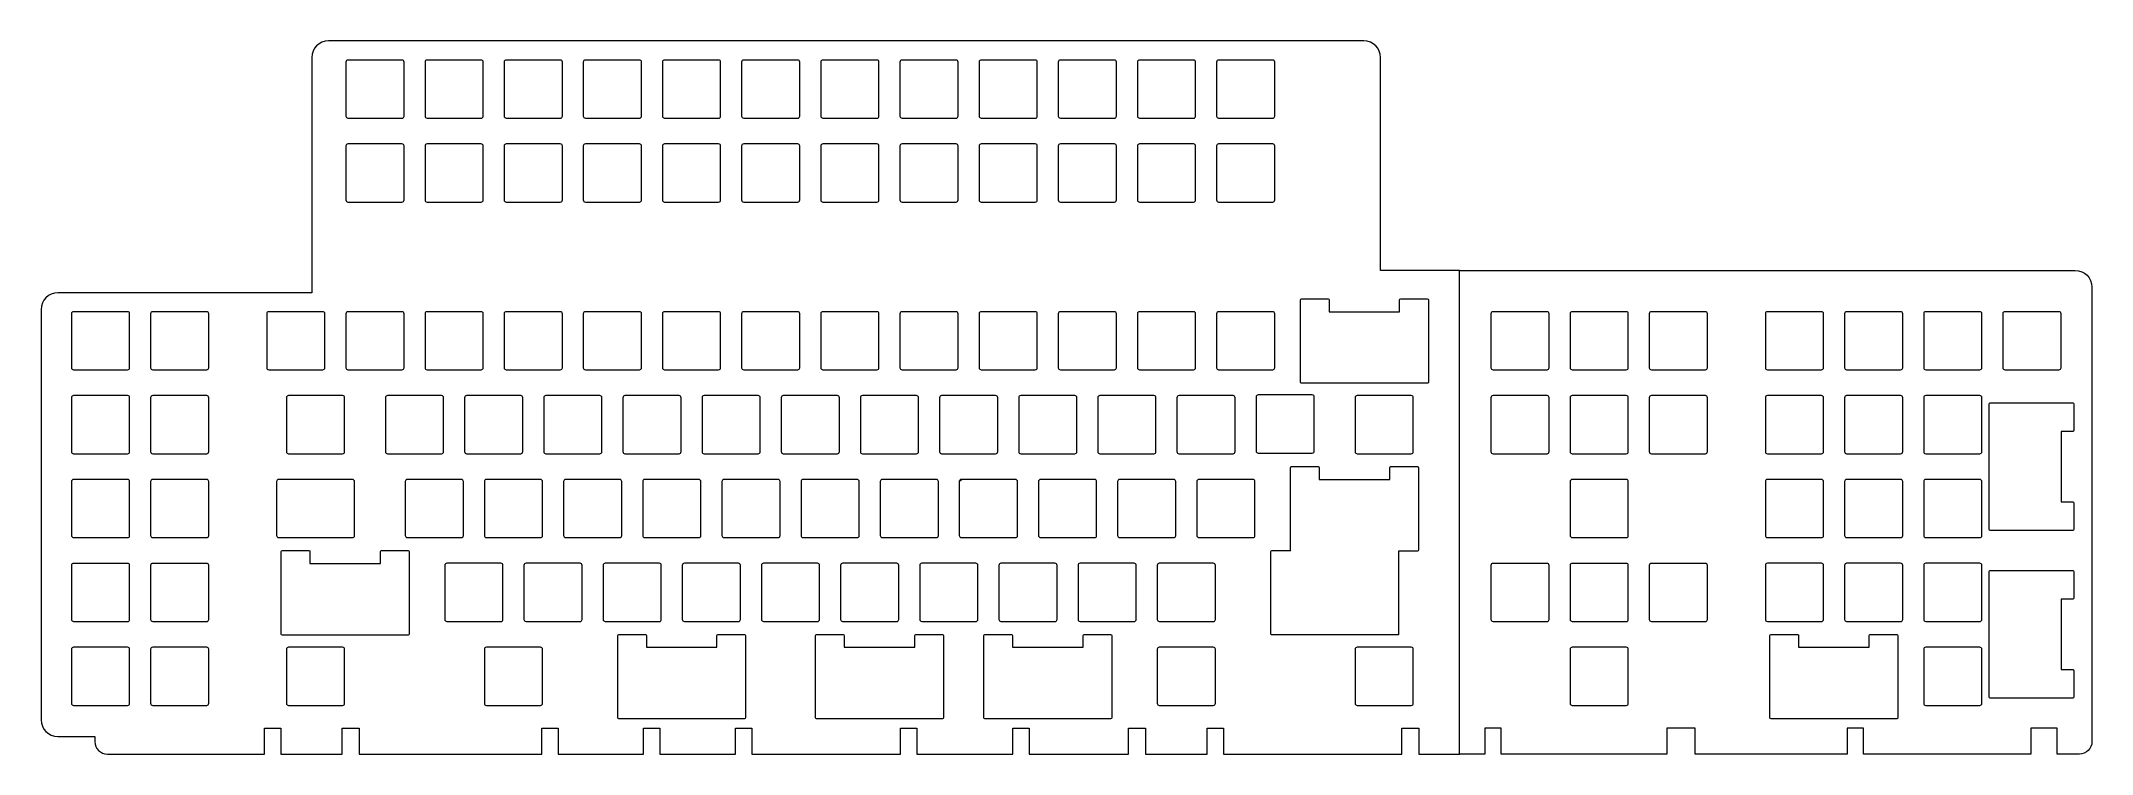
# Model space of a CAD drawing. Header units: millimetres. Extents: x 0 to 494, y 1 to 173.
import ezdxf

# ---------------------------------------------------------------- set-up
doc = ezdxf.new("R2010")
doc.units = ezdxf.units.MM
doc.header["$MEASUREMENT"] = 0
doc.layers.add('foam top 2mm', color=7, linetype='Continuous', lineweight=0)

# ---------------------------------------------------------------- blocks, each defined once
blk = doc.blocks.new('Block_3')
at = {"layer": 'foam top 2mm', "color": 250, "lineweight": 18, "true_color": 0x231f20}
for points, knots in [([(341.74, 117.91), (341.74, 117.91), (341.74, 1.45), (341.74, 1.45), (341.74, 1.45), (347.77, 1.45), (347.77, 1.45), (347.77, 1.45), (347.77, 7.69), (347.77, 7.69), (347.77, 7.69), (351.71, 7.69), (351.71, 7.69), (351.71, 7.69), (351.71, 1.45), (351.71, 1.45), (351.71, 1.45), (391.58, 1.45), (391.58, 1.45), (391.58, 1.45), (391.58, 7.69), (391.58, 7.69), (391.58, 7.69), (398.44, 7.69), (398.44, 7.69), (398.44, 7.69), (398.44, 1.45), (398.44, 1.45), (398.44, 1.45), (435.02, 1.45), (435.02, 1.45), (435.02, 1.45), (435.02, 7.69), (435.02, 7.69), (435.02, 7.69), (438.95, 7.69), (438.95, 7.69), (438.95, 7.69), (438.95, 1.45), (438.95, 1.45), (438.95, 1.45), (479.21, 1.45), (479.21, 1.45), (479.21, 1.45), (479.21, 7.69), (479.21, 7.69), (479.21, 7.69), (485.56, 7.69), (485.56, 7.69), (485.56, 7.69), (485.56, 1.45), (485.56, 1.45), (485.56, 1.45), (490.9, 1.45), (490.9, 1.45), (492.56, 1.45), (493.91, 2.8), (493.91, 4.45), (493.91, 4.45), (493.91, 113.91), (493.91, 113.91), (493.91, 116.12), (492.1, 117.91), (489.88, 117.91), (489.88, 117.91), (341.74, 117.91), (341.74, 117.91)], [0, 0, 0, 0, 1, 1, 1, 2, 2, 2, 3, 3, 3, 4, 4, 4, 5, 5, 5, 6, 6, 6, 7, 7, 7, 8, 8, 8, 9, 9, 9, 10, 10, 10, 11, 11, 11, 12, 12, 12, 13, 13, 13, 14, 14, 14, 15, 15, 15, 16, 16, 16, 17, 17, 17, 18, 18, 18, 19, 19, 19, 20, 20, 20, 21, 21, 21, 22, 22, 22, 22]), ([(363.27, 107.47), (363.27, 107.47), (363.27, 94.47), (363.27, 94.47), (363.27, 94.19), (363.05, 93.97), (362.77, 93.97), (362.77, 93.97), (349.77, 93.98), (349.77, 93.98), (349.49, 93.98), (349.27, 94.2), (349.27, 94.48), (349.27, 94.48), (349.27, 107.47), (349.27, 107.47), (349.27, 107.74), (349.49, 107.97), (349.77, 107.97), (349.77, 107.97), (362.77, 107.97), (362.77, 107.97), (363.05, 107.97), (363.27, 107.74), (363.27, 107.47)], [0, 0, 0, 0, 1, 1, 1, 2, 2, 2, 3, 3, 3, 4, 4, 4, 5, 5, 5, 6, 6, 6, 7, 7, 7, 8, 8, 8, 8]), ([(382.32, 107.47), (382.32, 107.47), (382.32, 94.47), (382.32, 94.47), (382.32, 94.19), (382.1, 93.97), (381.82, 93.97), (381.82, 93.97), (368.82, 93.98), (368.82, 93.98), (368.54, 93.98), (368.32, 94.2), (368.32, 94.48), (368.32, 94.48), (368.32, 107.47), (368.32, 107.47), (368.32, 107.74), (368.54, 107.97), (368.82, 107.97), (368.82, 107.97), (381.82, 107.97), (381.82, 107.97), (382.1, 107.97), (382.32, 107.74), (382.32, 107.47)], [0, 0, 0, 0, 1, 1, 1, 2, 2, 2, 3, 3, 3, 4, 4, 4, 5, 5, 5, 6, 6, 6, 7, 7, 7, 8, 8, 8, 8]), ([(401.37, 107.47), (401.37, 107.47), (401.37, 94.47), (401.37, 94.47), (401.37, 94.19), (401.15, 93.97), (400.87, 93.97), (400.87, 93.97), (387.87, 93.98), (387.87, 93.98), (387.59, 93.98), (387.37, 94.2), (387.37, 94.48), (387.37, 94.48), (387.37, 107.47), (387.37, 107.47), (387.37, 107.74), (387.59, 107.97), (387.87, 107.97), (387.87, 107.97), (400.87, 107.97), (400.87, 107.97), (401.15, 107.97), (401.37, 107.74), (401.37, 107.47)], [0, 0, 0, 0, 1, 1, 1, 2, 2, 2, 3, 3, 3, 4, 4, 4, 5, 5, 5, 6, 6, 6, 7, 7, 7, 8, 8, 8, 8]), ([(429.31, 107.47), (429.31, 107.47), (429.31, 94.47), (429.31, 94.47), (429.31, 94.19), (429.08, 93.97), (428.81, 93.97), (428.81, 93.97), (415.81, 93.98), (415.81, 93.98), (415.53, 93.98), (415.31, 94.2), (415.31, 94.48), (415.31, 94.48), (415.31, 107.47), (415.31, 107.47), (415.31, 107.74), (415.53, 107.97), (415.81, 107.97), (415.81, 107.97), (428.81, 107.97), (428.81, 107.97), (429.08, 107.97), (429.31, 107.74), (429.31, 107.47)], [0, 0, 0, 0, 1, 1, 1, 2, 2, 2, 3, 3, 3, 4, 4, 4, 5, 5, 5, 6, 6, 6, 7, 7, 7, 8, 8, 8, 8]), ([(448.36, 107.47), (448.36, 107.47), (448.36, 94.47), (448.36, 94.47), (448.36, 94.19), (448.13, 93.97), (447.86, 93.97), (447.86, 93.97), (434.86, 93.98), (434.86, 93.98), (434.58, 93.98), (434.36, 94.2), (434.36, 94.48), (434.36, 94.48), (434.36, 107.47), (434.36, 107.47), (434.36, 107.74), (434.58, 107.97), (434.86, 107.97), (434.86, 107.97), (447.86, 107.97), (447.86, 107.97), (448.13, 107.97), (448.36, 107.74), (448.36, 107.47)], [0, 0, 0, 0, 1, 1, 1, 2, 2, 2, 3, 3, 3, 4, 4, 4, 5, 5, 5, 6, 6, 6, 7, 7, 7, 8, 8, 8, 8]), ([(467.41, 107.47), (467.41, 107.47), (467.41, 94.47), (467.41, 94.47), (467.41, 94.19), (467.18, 93.97), (466.91, 93.97), (466.91, 93.97), (453.91, 93.98), (453.91, 93.98), (453.63, 93.98), (453.41, 94.2), (453.41, 94.48), (453.41, 94.48), (453.41, 107.47), (453.41, 107.47), (453.41, 107.74), (453.63, 107.97), (453.91, 107.97), (453.91, 107.97), (466.91, 107.97), (466.91, 107.97), (467.18, 107.97), (467.41, 107.74), (467.41, 107.47)], [0, 0, 0, 0, 1, 1, 1, 2, 2, 2, 3, 3, 3, 4, 4, 4, 5, 5, 5, 6, 6, 6, 7, 7, 7, 8, 8, 8, 8]), ([(486.46, 107.47), (486.46, 107.47), (486.46, 94.47), (486.46, 94.47), (486.46, 94.19), (486.23, 93.97), (485.96, 93.97), (485.96, 93.97), (472.96, 93.98), (472.96, 93.98), (472.68, 93.98), (472.46, 94.2), (472.46, 94.48), (472.46, 94.48), (472.46, 107.47), (472.46, 107.47), (472.46, 107.74), (472.68, 107.97), (472.96, 107.97), (472.96, 107.97), (485.96, 107.97), (485.96, 107.97), (486.23, 107.97), (486.46, 107.74), (486.46, 107.47)], [0, 0, 0, 0, 1, 1, 1, 2, 2, 2, 3, 3, 3, 4, 4, 4, 5, 5, 5, 6, 6, 6, 7, 7, 7, 8, 8, 8, 8]), ([(363.27, 87.26), (363.27, 87.26), (363.27, 74.26), (363.27, 74.26), (363.27, 73.99), (363.05, 73.77), (362.77, 73.77), (362.77, 73.77), (349.77, 73.77), (349.77, 73.77), (349.49, 73.77), (349.27, 74), (349.27, 74.28), (349.27, 74.28), (349.27, 87.26), (349.27, 87.26), (349.27, 87.54), (349.49, 87.77), (349.77, 87.77), (349.77, 87.77), (362.77, 87.77), (362.77, 87.77), (363.05, 87.77), (363.27, 87.54), (363.27, 87.26)], [0, 0, 0, 0, 1, 1, 1, 2, 2, 2, 3, 3, 3, 4, 4, 4, 5, 5, 5, 6, 6, 6, 7, 7, 7, 8, 8, 8, 8]), ([(382.32, 87.26), (382.32, 87.26), (382.32, 74.26), (382.32, 74.26), (382.32, 73.99), (382.1, 73.77), (381.82, 73.77), (381.82, 73.77), (368.82, 73.77), (368.82, 73.77), (368.54, 73.77), (368.32, 74), (368.32, 74.28), (368.32, 74.28), (368.32, 87.26), (368.32, 87.26), (368.32, 87.54), (368.54, 87.77), (368.82, 87.77), (368.82, 87.77), (381.82, 87.77), (381.82, 87.77), (382.1, 87.77), (382.32, 87.54), (382.32, 87.26)], [0, 0, 0, 0, 1, 1, 1, 2, 2, 2, 3, 3, 3, 4, 4, 4, 5, 5, 5, 6, 6, 6, 7, 7, 7, 8, 8, 8, 8]), ([(401.37, 87.26), (401.37, 87.26), (401.37, 74.26), (401.37, 74.26), (401.37, 73.99), (401.15, 73.77), (400.87, 73.77), (400.87, 73.77), (387.87, 73.77), (387.87, 73.77), (387.59, 73.77), (387.37, 74), (387.37, 74.28), (387.37, 74.28), (387.37, 87.26), (387.37, 87.26), (387.37, 87.54), (387.59, 87.77), (387.87, 87.77), (387.87, 87.77), (400.87, 87.77), (400.87, 87.77), (401.15, 87.77), (401.37, 87.54), (401.37, 87.26)], [0, 0, 0, 0, 1, 1, 1, 2, 2, 2, 3, 3, 3, 4, 4, 4, 5, 5, 5, 6, 6, 6, 7, 7, 7, 8, 8, 8, 8]), ([(429.31, 87.26), (429.31, 87.26), (429.31, 74.26), (429.31, 74.26), (429.31, 73.99), (429.08, 73.77), (428.81, 73.77), (428.81, 73.77), (415.81, 73.77), (415.81, 73.77), (415.53, 73.77), (415.31, 74), (415.31, 74.28), (415.31, 74.28), (415.31, 87.26), (415.31, 87.26), (415.31, 87.54), (415.53, 87.77), (415.81, 87.77), (415.81, 87.77), (428.81, 87.77), (428.81, 87.77), (429.08, 87.77), (429.31, 87.54), (429.31, 87.26)], [0, 0, 0, 0, 1, 1, 1, 2, 2, 2, 3, 3, 3, 4, 4, 4, 5, 5, 5, 6, 6, 6, 7, 7, 7, 8, 8, 8, 8]), ([(448.36, 87.26), (448.36, 87.26), (448.36, 74.26), (448.36, 74.26), (448.36, 73.99), (448.13, 73.77), (447.86, 73.77), (447.86, 73.77), (434.86, 73.77), (434.86, 73.77), (434.58, 73.77), (434.36, 74), (434.36, 74.28), (434.36, 74.28), (434.36, 87.26), (434.36, 87.26), (434.36, 87.54), (434.58, 87.77), (434.86, 87.77), (434.86, 87.77), (447.86, 87.77), (447.86, 87.77), (448.13, 87.77), (448.36, 87.54), (448.36, 87.26)], [0, 0, 0, 0, 1, 1, 1, 2, 2, 2, 3, 3, 3, 4, 4, 4, 5, 5, 5, 6, 6, 6, 7, 7, 7, 8, 8, 8, 8]), ([(467.41, 87.26), (467.41, 87.26), (467.41, 74.26), (467.41, 74.26), (467.41, 73.99), (467.18, 73.77), (466.91, 73.77), (466.91, 73.77), (453.91, 73.77), (453.91, 73.77), (453.63, 73.77), (453.41, 74), (453.41, 74.28), (453.41, 74.28), (453.41, 87.26), (453.41, 87.26), (453.41, 87.54), (453.63, 87.77), (453.91, 87.77), (453.91, 87.77), (466.91, 87.77), (466.91, 87.77), (467.18, 87.77), (467.41, 87.54), (467.41, 87.26)], [0, 0, 0, 0, 1, 1, 1, 2, 2, 2, 3, 3, 3, 4, 4, 4, 5, 5, 5, 6, 6, 6, 7, 7, 7, 8, 8, 8, 8]), ([(469.45, 55.28), (469.45, 55.28), (489.29, 55.28), (489.29, 55.28), (489.43, 55.28), (489.54, 55.39), (489.54, 55.53), (489.54, 55.53), (489.54, 61.93), (489.54, 61.93), (489.54, 62.07), (489.43, 62.18), (489.29, 62.18), (489.29, 62.18), (486.46, 62.18), (486.46, 62.18), (486.46, 62.18), (486.46, 63.97), (486.46, 63.97), (486.46, 63.97), (486.46, 77.37), (486.46, 77.37), (486.46, 77.37), (486.46, 79.15), (486.46, 79.15), (486.46, 79.15), (489.29, 79.15), (489.29, 79.15), (489.43, 79.15), (489.54, 79.27), (489.54, 79.4), (489.54, 79.4), (489.54, 85.8), (489.54, 85.8), (489.54, 85.94), (489.43, 86.05), (489.29, 86.05), (489.29, 86.05), (469.45, 86.05), (469.45, 86.05), (469.31, 86.05), (469.2, 85.94), (469.2, 85.8), (469.2, 85.8), (469.2, 55.53), (469.2, 55.53), (469.2, 55.39), (469.31, 55.28), (469.45, 55.28)], [0, 0, 0, 0, 1, 1, 1, 2, 2, 2, 3, 3, 3, 4, 4, 4, 5, 5, 5, 6, 6, 6, 7, 7, 7, 8, 8, 8, 9, 9, 9, 10, 10, 10, 11, 11, 11, 12, 12, 12, 13, 13, 13, 14, 14, 14, 15, 15, 15, 16, 16, 16, 16]), ([(382.32, 67.06), (382.32, 67.06), (382.32, 54.06), (382.32, 54.06), (382.32, 53.79), (382.1, 53.56), (381.82, 53.56), (381.82, 53.56), (368.82, 53.57), (368.82, 53.57), (368.55, 53.57), (368.32, 53.8), (368.32, 54.07), (368.32, 54.07), (368.32, 67.06), (368.32, 67.06), (368.32, 67.34), (368.55, 67.57), (368.82, 67.57), (368.82, 67.57), (381.82, 67.57), (381.82, 67.57), (382.1, 67.57), (382.32, 67.34), (382.32, 67.06)], [0, 0, 0, 0, 1, 1, 1, 2, 2, 2, 3, 3, 3, 4, 4, 4, 5, 5, 5, 6, 6, 6, 7, 7, 7, 8, 8, 8, 8]), ([(429.31, 67.06), (429.31, 67.06), (429.31, 54.06), (429.31, 54.06), (429.31, 53.79), (429.08, 53.56), (428.81, 53.56), (428.81, 53.56), (415.81, 53.57), (415.81, 53.57), (415.53, 53.57), (415.31, 53.8), (415.31, 54.08), (415.31, 54.08), (415.31, 67.06), (415.31, 67.06), (415.31, 67.34), (415.53, 67.57), (415.81, 67.57), (415.81, 67.57), (428.81, 67.57), (428.81, 67.57), (429.08, 67.57), (429.31, 67.34), (429.31, 67.06)], [0, 0, 0, 0, 1, 1, 1, 2, 2, 2, 3, 3, 3, 4, 4, 4, 5, 5, 5, 6, 6, 6, 7, 7, 7, 8, 8, 8, 8]), ([(448.36, 67.06), (448.36, 67.06), (448.36, 54.06), (448.36, 54.06), (448.36, 53.79), (448.13, 53.56), (447.86, 53.56), (447.86, 53.56), (434.86, 53.57), (434.86, 53.57), (434.58, 53.57), (434.36, 53.8), (434.36, 54.08), (434.36, 54.08), (434.36, 67.06), (434.36, 67.06), (434.36, 67.34), (434.58, 67.57), (434.86, 67.57), (434.86, 67.57), (447.86, 67.57), (447.86, 67.57), (448.13, 67.57), (448.36, 67.34), (448.36, 67.06)], [0, 0, 0, 0, 1, 1, 1, 2, 2, 2, 3, 3, 3, 4, 4, 4, 5, 5, 5, 6, 6, 6, 7, 7, 7, 8, 8, 8, 8]), ([(467.41, 67.06), (467.41, 67.06), (467.41, 54.06), (467.41, 54.06), (467.41, 53.79), (467.18, 53.56), (466.91, 53.56), (466.91, 53.56), (453.91, 53.57), (453.91, 53.57), (453.63, 53.57), (453.41, 53.8), (453.41, 54.08), (453.41, 54.08), (453.41, 67.06), (453.41, 67.06), (453.41, 67.34), (453.63, 67.57), (453.91, 67.57), (453.91, 67.57), (466.91, 67.57), (466.91, 67.57), (467.18, 67.57), (467.41, 67.34), (467.41, 67.06)], [0, 0, 0, 0, 1, 1, 1, 2, 2, 2, 3, 3, 3, 4, 4, 4, 5, 5, 5, 6, 6, 6, 7, 7, 7, 8, 8, 8, 8]), ([(363.27, 46.86), (363.27, 46.86), (363.27, 33.86), (363.27, 33.86), (363.27, 33.59), (363.05, 33.36), (362.77, 33.36), (362.77, 33.36), (349.77, 33.37), (349.77, 33.37), (349.5, 33.37), (349.27, 33.6), (349.27, 33.87), (349.27, 33.87), (349.27, 46.86), (349.27, 46.86), (349.27, 47.14), (349.5, 47.36), (349.77, 47.36), (349.77, 47.36), (362.77, 47.36), (362.77, 47.36), (363.05, 47.36), (363.27, 47.14), (363.27, 46.86)], [0, 0, 0, 0, 1, 1, 1, 2, 2, 2, 3, 3, 3, 4, 4, 4, 5, 5, 5, 6, 6, 6, 7, 7, 7, 8, 8, 8, 8]), ([(382.32, 46.86), (382.32, 46.86), (382.32, 33.86), (382.32, 33.86), (382.32, 33.59), (382.1, 33.36), (381.82, 33.36), (381.82, 33.36), (368.82, 33.37), (368.82, 33.37), (368.55, 33.37), (368.32, 33.6), (368.32, 33.87), (368.32, 33.87), (368.32, 46.86), (368.32, 46.86), (368.32, 47.14), (368.55, 47.36), (368.82, 47.36), (368.82, 47.36), (381.82, 47.36), (381.82, 47.36), (382.1, 47.36), (382.32, 47.14), (382.32, 46.86)], [0, 0, 0, 0, 1, 1, 1, 2, 2, 2, 3, 3, 3, 4, 4, 4, 5, 5, 5, 6, 6, 6, 7, 7, 7, 8, 8, 8, 8]), ([(401.37, 46.86), (401.37, 46.86), (401.37, 33.86), (401.37, 33.86), (401.37, 33.59), (401.15, 33.36), (400.87, 33.36), (400.87, 33.36), (387.87, 33.37), (387.87, 33.37), (387.6, 33.37), (387.37, 33.6), (387.37, 33.87), (387.37, 33.87), (387.37, 46.86), (387.37, 46.86), (387.37, 47.14), (387.6, 47.36), (387.87, 47.36), (387.87, 47.36), (400.87, 47.36), (400.87, 47.36), (401.15, 47.36), (401.37, 47.14), (401.37, 46.86)], [0, 0, 0, 0, 1, 1, 1, 2, 2, 2, 3, 3, 3, 4, 4, 4, 5, 5, 5, 6, 6, 6, 7, 7, 7, 8, 8, 8, 8]), ([(429.31, 46.86), (429.31, 46.86), (429.31, 33.86), (429.31, 33.86), (429.31, 33.59), (429.08, 33.36), (428.81, 33.36), (428.81, 33.36), (415.81, 33.37), (415.81, 33.37), (415.53, 33.37), (415.31, 33.6), (415.31, 33.87), (415.31, 33.87), (415.31, 46.86), (415.31, 46.86), (415.31, 47.14), (415.53, 47.37), (415.81, 47.37), (415.81, 47.37), (428.81, 47.37), (428.81, 47.37), (429.08, 47.37), (429.31, 47.14), (429.31, 46.86)], [0, 0, 0, 0, 1, 1, 1, 2, 2, 2, 3, 3, 3, 4, 4, 4, 5, 5, 5, 6, 6, 6, 7, 7, 7, 8, 8, 8, 8]), ([(448.36, 46.86), (448.36, 46.86), (448.36, 33.86), (448.36, 33.86), (448.36, 33.59), (448.13, 33.36), (447.86, 33.36), (447.86, 33.36), (434.86, 33.37), (434.86, 33.37), (434.58, 33.37), (434.36, 33.6), (434.36, 33.87), (434.36, 33.87), (434.36, 46.86), (434.36, 46.86), (434.36, 47.14), (434.58, 47.37), (434.86, 47.37), (434.86, 47.37), (447.86, 47.37), (447.86, 47.37), (448.13, 47.37), (448.36, 47.14), (448.36, 46.86)], [0, 0, 0, 0, 1, 1, 1, 2, 2, 2, 3, 3, 3, 4, 4, 4, 5, 5, 5, 6, 6, 6, 7, 7, 7, 8, 8, 8, 8]), ([(467.41, 46.86), (467.41, 46.86), (467.41, 33.86), (467.41, 33.86), (467.41, 33.59), (467.18, 33.36), (466.91, 33.36), (466.91, 33.36), (453.91, 33.37), (453.91, 33.37), (453.63, 33.37), (453.41, 33.6), (453.41, 33.87), (453.41, 33.87), (453.41, 46.86), (453.41, 46.86), (453.41, 47.14), (453.63, 47.37), (453.91, 47.37), (453.91, 47.37), (466.91, 47.37), (466.91, 47.37), (467.18, 47.37), (467.41, 47.14), (467.41, 46.86)], [0, 0, 0, 0, 1, 1, 1, 2, 2, 2, 3, 3, 3, 4, 4, 4, 5, 5, 5, 6, 6, 6, 7, 7, 7, 8, 8, 8, 8]), ([(469.45, 14.87), (469.45, 14.87), (489.29, 14.87), (489.29, 14.87), (489.43, 14.87), (489.54, 14.99), (489.54, 15.12), (489.54, 15.12), (489.54, 21.52), (489.54, 21.52), (489.54, 21.66), (489.43, 21.77), (489.29, 21.77), (489.29, 21.77), (486.46, 21.77), (486.46, 21.77), (486.46, 21.77), (486.46, 23.56), (486.46, 23.56), (486.46, 23.56), (486.46, 36.96), (486.46, 36.96), (486.46, 36.96), (486.46, 38.75), (486.46, 38.75), (486.46, 38.75), (489.29, 38.75), (489.29, 38.75), (489.43, 38.75), (489.54, 38.86), (489.54, 39), (489.54, 39), (489.54, 45.4), (489.54, 45.4), (489.54, 45.54), (489.43, 45.65), (489.29, 45.65), (489.29, 45.65), (469.45, 45.65), (469.45, 45.65), (469.31, 45.65), (469.2, 45.54), (469.2, 45.4), (469.2, 45.4), (469.2, 15.12), (469.2, 15.12), (469.2, 14.99), (469.31, 14.87), (469.45, 14.87)], [0, 0, 0, 0, 1, 1, 1, 2, 2, 2, 3, 3, 3, 4, 4, 4, 5, 5, 5, 6, 6, 6, 7, 7, 7, 8, 8, 8, 9, 9, 9, 10, 10, 10, 11, 11, 11, 12, 12, 12, 13, 13, 13, 14, 14, 14, 15, 15, 15, 16, 16, 16, 16]), ([(446.95, 30.25), (446.95, 30.25), (440.55, 30.25), (440.55, 30.25), (440.41, 30.25), (440.3, 30.14), (440.3, 30), (440.3, 30), (440.3, 27.17), (440.3, 27.17), (440.3, 27.17), (438.51, 27.17), (438.51, 27.17), (438.51, 27.17), (425.11, 27.17), (425.11, 27.17), (425.11, 27.17), (423.32, 27.17), (423.32, 27.17), (423.32, 27.17), (423.32, 30), (423.32, 30), (423.32, 30.14), (423.21, 30.25), (423.07, 30.25), (423.07, 30.25), (416.67, 30.25), (416.67, 30.25), (416.54, 30.25), (416.42, 30.14), (416.42, 30), (416.42, 30), (416.42, 10.16), (416.42, 10.16), (416.42, 10.03), (416.54, 9.91), (416.67, 9.91), (416.67, 9.91), (446.95, 9.91), (446.95, 9.91), (447.09, 9.91), (447.2, 10.03), (447.2, 10.16), (447.2, 10.16), (447.2, 30), (447.2, 30), (447.2, 30.14), (447.09, 30.25), (446.95, 30.25)], [0, 0, 0, 0, 1, 1, 1, 2, 2, 2, 3, 3, 3, 4, 4, 4, 5, 5, 5, 6, 6, 6, 7, 7, 7, 8, 8, 8, 9, 9, 9, 10, 10, 10, 11, 11, 11, 12, 12, 12, 13, 13, 13, 14, 14, 14, 15, 15, 15, 16, 16, 16, 16]), ([(382.32, 26.66), (382.32, 26.66), (382.32, 13.66), (382.32, 13.66), (382.32, 13.39), (382.1, 13.16), (381.82, 13.16), (381.82, 13.16), (368.82, 13.17), (368.82, 13.17), (368.55, 13.17), (368.32, 13.4), (368.32, 13.67), (368.32, 13.67), (368.32, 26.66), (368.32, 26.66), (368.32, 26.94), (368.55, 27.16), (368.82, 27.16), (368.82, 27.16), (381.82, 27.16), (381.82, 27.16), (382.1, 27.16), (382.32, 26.94), (382.32, 26.66)], [0, 0, 0, 0, 1, 1, 1, 2, 2, 2, 3, 3, 3, 4, 4, 4, 5, 5, 5, 6, 6, 6, 7, 7, 7, 8, 8, 8, 8]), ([(467.41, 26.66), (467.41, 26.66), (467.41, 13.66), (467.41, 13.66), (467.41, 13.39), (467.18, 13.16), (466.91, 13.16), (466.91, 13.16), (453.91, 13.17), (453.91, 13.17), (453.63, 13.17), (453.41, 13.4), (453.41, 13.67), (453.41, 13.67), (453.41, 26.66), (453.41, 26.66), (453.41, 26.94), (453.63, 27.16), (453.91, 27.16), (453.91, 27.16), (466.91, 27.16), (466.91, 27.16), (467.18, 27.16), (467.41, 26.94), (467.41, 26.66)], [0, 0, 0, 0, 1, 1, 1, 2, 2, 2, 3, 3, 3, 4, 4, 4, 5, 5, 5, 6, 6, 6, 7, 7, 7, 8, 8, 8, 8])]:
    blk.add_open_spline(points, degree=3, knots=knots, dxfattribs=at)

msp = doc.modelspace()

# ---------------------------------------------------------------- linework, layer by layer
at = {"layer": 'foam top 2mm', "color": 250, "lineweight": 18, "true_color": 0x231f20}
for points, knots in [([(341.74, 1.45), (341.74, 1.45), (331.89, 1.45), (331.89, 1.45), (331.89, 1.45), (331.89, 7.69), (331.89, 7.69), (331.89, 7.69), (327.83, 7.69), (327.83, 7.69), (327.83, 7.69), (327.83, 1.45), (327.83, 1.45), (327.83, 1.45), (284.9, 1.45), (284.9, 1.45), (284.9, 1.45), (284.9, 7.69), (284.9, 7.69), (284.9, 7.69), (280.97, 7.69), (280.97, 7.69), (280.97, 7.69), (280.97, 1.45), (280.97, 1.45), (280.97, 1.45), (266.11, 1.45), (266.11, 1.45), (266.11, 1.45), (266.11, 7.69), (266.11, 7.69), (266.11, 7.69), (262.04, 7.69), (262.04, 7.69), (262.04, 7.69), (262.04, 1.45), (262.04, 1.45), (262.04, 1.45), (238.17, 1.45), (238.17, 1.45), (238.17, 1.45), (238.17, 7.69), (238.17, 7.69), (238.17, 7.69), (234.23, 7.69), (234.23, 7.69), (234.23, 7.69), (234.23, 1.45), (234.23, 1.45), (234.23, 1.45), (211.12, 1.45), (211.12, 1.45), (211.12, 1.45), (211.12, 7.69), (211.12, 7.69), (211.12, 7.69), (207.18, 7.69), (207.18, 7.69), (207.18, 7.69), (207.18, 1.45), (207.18, 1.45), (207.18, 1.45), (171.37, 1.45), (171.37, 1.45), (171.37, 1.45), (171.37, 7.69), (171.37, 7.69), (171.37, 7.69), (167.43, 7.69), (167.43, 7.69), (167.43, 7.69), (167.43, 1.45), (167.43, 1.45), (167.43, 1.45), (149.27, 1.45), (149.27, 1.45), (149.27, 1.45), (149.27, 7.69), (149.27, 7.69), (149.27, 7.69), (145.33, 7.69), (145.33, 7.69), (145.33, 7.69), (145.33, 1.45), (145.33, 1.45), (145.33, 1.45), (124.76, 1.45), (124.76, 1.45), (124.76, 1.45), (124.76, 7.69), (124.76, 7.69), (124.76, 7.69), (120.82, 7.69), (120.82, 7.69), (120.82, 7.69), (120.82, 1.45), (120.82, 1.45), (120.82, 1.45), (76.88, 1.45), (76.88, 1.45), (76.88, 1.45), (76.88, 7.69), (76.88, 7.69), (76.88, 7.69), (72.81, 7.69), (72.81, 7.69), (72.81, 7.69), (72.81, 1.45), (72.81, 1.45), (72.81, 1.45), (58.08, 1.45), (58.08, 1.45), (58.08, 1.45), (58.08, 7.69), (58.08, 7.69), (58.08, 7.69), (54.14, 7.69), (54.14, 7.69), (54.14, 7.69), (54.14, 1.45), (54.14, 1.45), (54.14, 1.45), (16.3, 1.45), (16.3, 1.45), (14.64, 1.45), (13.28, 2.8), (13.28, 4.45), (13.28, 4.45), (13.28, 5.69), (13.28, 5.69), (13.28, 5.69), (4.36, 5.69), (4.36, 5.69), (2.14, 5.69), (0.33, 7.48), (0.33, 9.69), (0.33, 9.69), (0.33, 108.52), (0.33, 108.52), (0.33, 110.72), (2.14, 112.51), (4.36, 112.51), (4.36, 112.51), (65.48, 112.51), (65.48, 112.51), (65.48, 112.51), (65.48, 169.16), (65.48, 169.16), (65.48, 171.36), (67.29, 173.16), (69.51, 173.16), (69.51, 173.16), (318.69, 173.16), (318.69, 173.16), (320.91, 173.16), (322.72, 171.36), (322.72, 169.16), (322.72, 169.16), (322.72, 117.91), (322.72, 117.91), (322.72, 117.91), (341.74, 117.91), (341.74, 117.91), (341.74, 117.91), (341.74, 1.45), (341.74, 1.45)], [0, 0, 0, 0, 1, 1, 1, 2, 2, 2, 3, 3, 3, 4, 4, 4, 5, 5, 5, 6, 6, 6, 7, 7, 7, 8, 8, 8, 9, 9, 9, 10, 10, 10, 11, 11, 11, 12, 12, 12, 13, 13, 13, 14, 14, 14, 15, 15, 15, 16, 16, 16, 17, 17, 17, 18, 18, 18, 19, 19, 19, 20, 20, 20, 21, 21, 21, 22, 22, 22, 23, 23, 23, 24, 24, 24, 25, 25, 25, 26, 26, 26, 27, 27, 27, 28, 28, 28, 29, 29, 29, 30, 30, 30, 31, 31, 31, 32, 32, 32, 33, 33, 33, 34, 34, 34, 35, 35, 35, 36, 36, 36, 37, 37, 37, 38, 38, 38, 39, 39, 39, 40, 40, 40, 41, 41, 41, 42, 42, 42, 43, 43, 43, 44, 44, 44, 45, 45, 45, 46, 46, 46, 47, 47, 47, 48, 48, 48, 49, 49, 49, 50, 50, 50, 51, 51, 51, 52, 52, 52, 53, 53, 53, 54, 54, 54, 55, 55, 55, 55]), ([(87.69, 168.07), (87.69, 168.07), (87.69, 155.07), (87.69, 155.07), (87.69, 154.8), (87.47, 154.57), (87.19, 154.57), (87.19, 154.57), (74.19, 154.58), (74.19, 154.58), (73.91, 154.58), (73.69, 154.81), (73.69, 155.08), (73.69, 155.08), (73.69, 168.07), (73.69, 168.07), (73.69, 168.35), (73.91, 168.57), (74.19, 168.57), (74.19, 168.57), (87.19, 168.57), (87.19, 168.57), (87.47, 168.57), (87.69, 168.35), (87.69, 168.07)], [0, 0, 0, 0, 1, 1, 1, 2, 2, 2, 3, 3, 3, 4, 4, 4, 5, 5, 5, 6, 6, 6, 7, 7, 7, 8, 8, 8, 8]), ([(106.74, 168.07), (106.74, 168.07), (106.74, 155.07), (106.74, 155.07), (106.74, 154.79), (106.52, 154.57), (106.24, 154.57), (106.24, 154.57), (93.24, 154.58), (93.24, 154.58), (92.96, 154.58), (92.74, 154.8), (92.74, 155.08), (92.74, 155.08), (92.74, 168.07), (92.74, 168.07), (92.74, 168.35), (92.96, 168.57), (93.24, 168.57), (93.24, 168.57), (106.24, 168.57), (106.24, 168.57), (106.52, 168.57), (106.74, 168.35), (106.74, 168.07)], [0, 0, 0, 0, 1, 1, 1, 2, 2, 2, 3, 3, 3, 4, 4, 4, 5, 5, 5, 6, 6, 6, 7, 7, 7, 8, 8, 8, 8]), ([(125.79, 168.07), (125.79, 168.07), (125.79, 155.07), (125.79, 155.07), (125.79, 154.79), (125.57, 154.57), (125.29, 154.57), (125.29, 154.57), (112.29, 154.58), (112.29, 154.58), (112.01, 154.58), (111.79, 154.8), (111.79, 155.08), (111.79, 155.08), (111.79, 168.07), (111.79, 168.07), (111.79, 168.35), (112.01, 168.57), (112.29, 168.57), (112.29, 168.57), (125.29, 168.57), (125.29, 168.57), (125.57, 168.57), (125.79, 168.35), (125.79, 168.07)], [0, 0, 0, 0, 1, 1, 1, 2, 2, 2, 3, 3, 3, 4, 4, 4, 5, 5, 5, 6, 6, 6, 7, 7, 7, 8, 8, 8, 8]), ([(144.84, 168.07), (144.84, 168.07), (144.84, 155.07), (144.84, 155.07), (144.84, 154.79), (144.62, 154.57), (144.34, 154.57), (144.34, 154.57), (131.34, 154.58), (131.34, 154.58), (131.06, 154.58), (130.84, 154.8), (130.84, 155.08), (130.84, 155.08), (130.84, 168.07), (130.84, 168.07), (130.84, 168.35), (131.06, 168.57), (131.34, 168.57), (131.34, 168.57), (144.34, 168.57), (144.34, 168.57), (144.62, 168.57), (144.84, 168.35), (144.84, 168.07)], [0, 0, 0, 0, 1, 1, 1, 2, 2, 2, 3, 3, 3, 4, 4, 4, 5, 5, 5, 6, 6, 6, 7, 7, 7, 8, 8, 8, 8]), ([(163.89, 168.07), (163.89, 168.07), (163.89, 155.07), (163.89, 155.07), (163.89, 154.79), (163.67, 154.57), (163.39, 154.57), (163.39, 154.57), (150.39, 154.58), (150.39, 154.58), (150.11, 154.58), (149.89, 154.8), (149.89, 155.08), (149.89, 155.08), (149.89, 168.07), (149.89, 168.07), (149.89, 168.35), (150.11, 168.57), (150.39, 168.57), (150.39, 168.57), (163.39, 168.57), (163.39, 168.57), (163.67, 168.57), (163.89, 168.35), (163.89, 168.07)], [0, 0, 0, 0, 1, 1, 1, 2, 2, 2, 3, 3, 3, 4, 4, 4, 5, 5, 5, 6, 6, 6, 7, 7, 7, 8, 8, 8, 8]), ([(182.94, 168.07), (182.94, 168.07), (182.94, 155.07), (182.94, 155.07), (182.94, 154.79), (182.72, 154.57), (182.44, 154.57), (182.44, 154.57), (169.44, 154.58), (169.44, 154.58), (169.16, 154.58), (168.94, 154.8), (168.94, 155.08), (168.94, 155.08), (168.94, 168.07), (168.94, 168.07), (168.94, 168.35), (169.16, 168.57), (169.44, 168.57), (169.44, 168.57), (182.44, 168.57), (182.44, 168.57), (182.72, 168.57), (182.94, 168.35), (182.94, 168.07)], [0, 0, 0, 0, 1, 1, 1, 2, 2, 2, 3, 3, 3, 4, 4, 4, 5, 5, 5, 6, 6, 6, 7, 7, 7, 8, 8, 8, 8]), ([(201.99, 168.07), (201.99, 168.07), (201.99, 155.07), (201.99, 155.07), (201.99, 154.79), (201.77, 154.57), (201.49, 154.57), (201.49, 154.57), (188.49, 154.58), (188.49, 154.58), (188.21, 154.58), (187.99, 154.8), (187.99, 155.08), (187.99, 155.08), (187.99, 168.07), (187.99, 168.07), (187.99, 168.35), (188.21, 168.57), (188.49, 168.57), (188.49, 168.57), (201.49, 168.57), (201.49, 168.57), (201.77, 168.57), (201.99, 168.35), (201.99, 168.07)], [0, 0, 0, 0, 1, 1, 1, 2, 2, 2, 3, 3, 3, 4, 4, 4, 5, 5, 5, 6, 6, 6, 7, 7, 7, 8, 8, 8, 8]), ([(221.04, 168.07), (221.04, 168.07), (221.04, 155.07), (221.04, 155.07), (221.04, 154.79), (220.82, 154.57), (220.54, 154.57), (220.54, 154.57), (207.54, 154.58), (207.54, 154.58), (207.26, 154.58), (207.04, 154.8), (207.04, 155.08), (207.04, 155.08), (207.04, 168.07), (207.04, 168.07), (207.04, 168.35), (207.26, 168.57), (207.54, 168.57), (207.54, 168.57), (220.54, 168.57), (220.54, 168.57), (220.82, 168.57), (221.04, 168.35), (221.04, 168.07)], [0, 0, 0, 0, 1, 1, 1, 2, 2, 2, 3, 3, 3, 4, 4, 4, 5, 5, 5, 6, 6, 6, 7, 7, 7, 8, 8, 8, 8]), ([(240.09, 168.07), (240.09, 168.07), (240.09, 155.07), (240.09, 155.07), (240.09, 154.79), (239.87, 154.57), (239.59, 154.57), (239.59, 154.57), (226.59, 154.58), (226.59, 154.58), (226.31, 154.58), (226.09, 154.8), (226.09, 155.08), (226.09, 155.08), (226.09, 168.07), (226.09, 168.07), (226.09, 168.35), (226.31, 168.57), (226.59, 168.57), (226.59, 168.57), (239.59, 168.57), (239.59, 168.57), (239.87, 168.57), (240.09, 168.35), (240.09, 168.07)], [0, 0, 0, 0, 1, 1, 1, 2, 2, 2, 3, 3, 3, 4, 4, 4, 5, 5, 5, 6, 6, 6, 7, 7, 7, 8, 8, 8, 8]), ([(259.14, 168.07), (259.14, 168.07), (259.14, 155.07), (259.14, 155.07), (259.14, 154.79), (258.92, 154.57), (258.64, 154.57), (258.64, 154.57), (245.64, 154.58), (245.64, 154.58), (245.36, 154.58), (245.14, 154.8), (245.14, 155.08), (245.14, 155.08), (245.14, 168.07), (245.14, 168.07), (245.14, 168.35), (245.36, 168.57), (245.64, 168.57), (245.64, 168.57), (258.64, 168.57), (258.64, 168.57), (258.92, 168.57), (259.14, 168.35), (259.14, 168.07)], [0, 0, 0, 0, 1, 1, 1, 2, 2, 2, 3, 3, 3, 4, 4, 4, 5, 5, 5, 6, 6, 6, 7, 7, 7, 8, 8, 8, 8]), ([(278.19, 168.07), (278.19, 168.07), (278.19, 155.07), (278.19, 155.07), (278.19, 154.79), (277.97, 154.57), (277.69, 154.57), (277.69, 154.57), (264.69, 154.58), (264.69, 154.58), (264.41, 154.58), (264.19, 154.8), (264.19, 155.08), (264.19, 155.08), (264.19, 168.07), (264.19, 168.07), (264.19, 168.35), (264.41, 168.57), (264.69, 168.57), (264.69, 168.57), (277.69, 168.57), (277.69, 168.57), (277.97, 168.57), (278.19, 168.35), (278.19, 168.07)], [0, 0, 0, 0, 1, 1, 1, 2, 2, 2, 3, 3, 3, 4, 4, 4, 5, 5, 5, 6, 6, 6, 7, 7, 7, 8, 8, 8, 8]), ([(297.24, 168.07), (297.24, 168.07), (297.24, 155.07), (297.24, 155.07), (297.24, 154.79), (297.02, 154.57), (296.74, 154.57), (296.74, 154.57), (283.74, 154.58), (283.74, 154.58), (283.46, 154.58), (283.24, 154.8), (283.24, 155.08), (283.24, 155.08), (283.24, 168.07), (283.24, 168.07), (283.24, 168.35), (283.46, 168.57), (283.74, 168.57), (283.74, 168.57), (296.74, 168.57), (296.74, 168.57), (297.02, 168.57), (297.24, 168.35), (297.24, 168.07)], [0, 0, 0, 0, 1, 1, 1, 2, 2, 2, 3, 3, 3, 4, 4, 4, 5, 5, 5, 6, 6, 6, 7, 7, 7, 8, 8, 8, 8]), ([(87.69, 147.87), (87.69, 147.87), (87.69, 134.87), (87.69, 134.87), (87.69, 134.59), (87.47, 134.37), (87.19, 134.37), (87.19, 134.37), (74.19, 134.38), (74.19, 134.38), (73.91, 134.38), (73.69, 134.6), (73.69, 134.88), (73.69, 134.88), (73.69, 147.87), (73.69, 147.87), (73.69, 148.15), (73.91, 148.37), (74.19, 148.37), (74.19, 148.37), (87.19, 148.37), (87.19, 148.37), (87.47, 148.37), (87.69, 148.15), (87.69, 147.87)], [0, 0, 0, 0, 1, 1, 1, 2, 2, 2, 3, 3, 3, 4, 4, 4, 5, 5, 5, 6, 6, 6, 7, 7, 7, 8, 8, 8, 8]), ([(106.74, 147.87), (106.74, 147.87), (106.74, 134.87), (106.74, 134.87), (106.74, 134.59), (106.52, 134.37), (106.24, 134.37), (106.24, 134.37), (93.24, 134.38), (93.24, 134.38), (92.96, 134.38), (92.74, 134.6), (92.74, 134.88), (92.74, 134.88), (92.74, 147.87), (92.74, 147.87), (92.74, 148.14), (92.96, 148.37), (93.24, 148.37), (93.24, 148.37), (106.24, 148.37), (106.24, 148.37), (106.52, 148.37), (106.74, 148.14), (106.74, 147.87)], [0, 0, 0, 0, 1, 1, 1, 2, 2, 2, 3, 3, 3, 4, 4, 4, 5, 5, 5, 6, 6, 6, 7, 7, 7, 8, 8, 8, 8]), ([(125.79, 147.87), (125.79, 147.87), (125.79, 134.87), (125.79, 134.87), (125.79, 134.59), (125.57, 134.37), (125.29, 134.37), (125.29, 134.37), (112.29, 134.38), (112.29, 134.38), (112.01, 134.38), (111.79, 134.6), (111.79, 134.88), (111.79, 134.88), (111.79, 147.87), (111.79, 147.87), (111.79, 148.14), (112.01, 148.37), (112.29, 148.37), (112.29, 148.37), (125.29, 148.37), (125.29, 148.37), (125.57, 148.37), (125.79, 148.14), (125.79, 147.87)], [0, 0, 0, 0, 1, 1, 1, 2, 2, 2, 3, 3, 3, 4, 4, 4, 5, 5, 5, 6, 6, 6, 7, 7, 7, 8, 8, 8, 8]), ([(144.84, 147.87), (144.84, 147.87), (144.84, 134.87), (144.84, 134.87), (144.84, 134.59), (144.62, 134.37), (144.34, 134.37), (144.34, 134.37), (131.34, 134.38), (131.34, 134.38), (131.06, 134.38), (130.84, 134.6), (130.84, 134.88), (130.84, 134.88), (130.84, 147.87), (130.84, 147.87), (130.84, 148.14), (131.06, 148.37), (131.34, 148.37), (131.34, 148.37), (144.34, 148.37), (144.34, 148.37), (144.62, 148.37), (144.84, 148.14), (144.84, 147.87)], [0, 0, 0, 0, 1, 1, 1, 2, 2, 2, 3, 3, 3, 4, 4, 4, 5, 5, 5, 6, 6, 6, 7, 7, 7, 8, 8, 8, 8]), ([(163.89, 147.87), (163.89, 147.87), (163.89, 134.87), (163.89, 134.87), (163.89, 134.59), (163.67, 134.37), (163.39, 134.37), (163.39, 134.37), (150.39, 134.38), (150.39, 134.38), (150.11, 134.38), (149.89, 134.6), (149.89, 134.88), (149.89, 134.88), (149.89, 147.87), (149.89, 147.87), (149.89, 148.14), (150.11, 148.37), (150.39, 148.37), (150.39, 148.37), (163.39, 148.37), (163.39, 148.37), (163.67, 148.37), (163.89, 148.14), (163.89, 147.87)], [0, 0, 0, 0, 1, 1, 1, 2, 2, 2, 3, 3, 3, 4, 4, 4, 5, 5, 5, 6, 6, 6, 7, 7, 7, 8, 8, 8, 8]), ([(182.94, 147.87), (182.94, 147.87), (182.94, 134.87), (182.94, 134.87), (182.94, 134.59), (182.72, 134.37), (182.44, 134.37), (182.44, 134.37), (169.44, 134.38), (169.44, 134.38), (169.16, 134.38), (168.94, 134.6), (168.94, 134.88), (168.94, 134.88), (168.94, 147.87), (168.94, 147.87), (168.94, 148.14), (169.16, 148.37), (169.44, 148.37), (169.44, 148.37), (182.44, 148.37), (182.44, 148.37), (182.72, 148.37), (182.94, 148.14), (182.94, 147.87)], [0, 0, 0, 0, 1, 1, 1, 2, 2, 2, 3, 3, 3, 4, 4, 4, 5, 5, 5, 6, 6, 6, 7, 7, 7, 8, 8, 8, 8]), ([(201.99, 147.87), (201.99, 147.87), (201.99, 134.87), (201.99, 134.87), (201.99, 134.59), (201.77, 134.37), (201.49, 134.37), (201.49, 134.37), (188.49, 134.38), (188.49, 134.38), (188.21, 134.38), (187.99, 134.6), (187.99, 134.88), (187.99, 134.88), (187.99, 147.87), (187.99, 147.87), (187.99, 148.14), (188.21, 148.37), (188.49, 148.37), (188.49, 148.37), (201.49, 148.37), (201.49, 148.37), (201.77, 148.37), (201.99, 148.14), (201.99, 147.87)], [0, 0, 0, 0, 1, 1, 1, 2, 2, 2, 3, 3, 3, 4, 4, 4, 5, 5, 5, 6, 6, 6, 7, 7, 7, 8, 8, 8, 8]), ([(221.04, 147.87), (221.04, 147.87), (221.04, 134.87), (221.04, 134.87), (221.04, 134.59), (220.82, 134.37), (220.54, 134.37), (220.54, 134.37), (207.54, 134.38), (207.54, 134.38), (207.26, 134.38), (207.04, 134.6), (207.04, 134.88), (207.04, 134.88), (207.04, 147.87), (207.04, 147.87), (207.04, 148.14), (207.26, 148.37), (207.54, 148.37), (207.54, 148.37), (220.54, 148.37), (220.54, 148.37), (220.82, 148.37), (221.04, 148.14), (221.04, 147.87)], [0, 0, 0, 0, 1, 1, 1, 2, 2, 2, 3, 3, 3, 4, 4, 4, 5, 5, 5, 6, 6, 6, 7, 7, 7, 8, 8, 8, 8]), ([(240.09, 147.87), (240.09, 147.87), (240.09, 134.87), (240.09, 134.87), (240.09, 134.59), (239.87, 134.37), (239.59, 134.37), (239.59, 134.37), (226.59, 134.38), (226.59, 134.38), (226.31, 134.38), (226.09, 134.6), (226.09, 134.88), (226.09, 134.88), (226.09, 147.87), (226.09, 147.87), (226.09, 148.14), (226.31, 148.37), (226.59, 148.37), (226.59, 148.37), (239.59, 148.37), (239.59, 148.37), (239.87, 148.37), (240.09, 148.14), (240.09, 147.87)], [0, 0, 0, 0, 1, 1, 1, 2, 2, 2, 3, 3, 3, 4, 4, 4, 5, 5, 5, 6, 6, 6, 7, 7, 7, 8, 8, 8, 8]), ([(259.14, 147.87), (259.14, 147.87), (259.14, 134.87), (259.14, 134.87), (259.14, 134.59), (258.92, 134.37), (258.64, 134.37), (258.64, 134.37), (245.64, 134.38), (245.64, 134.38), (245.36, 134.38), (245.14, 134.6), (245.14, 134.88), (245.14, 134.88), (245.14, 147.87), (245.14, 147.87), (245.14, 148.14), (245.36, 148.37), (245.64, 148.37), (245.64, 148.37), (258.64, 148.37), (258.64, 148.37), (258.92, 148.37), (259.14, 148.14), (259.14, 147.87)], [0, 0, 0, 0, 1, 1, 1, 2, 2, 2, 3, 3, 3, 4, 4, 4, 5, 5, 5, 6, 6, 6, 7, 7, 7, 8, 8, 8, 8]), ([(278.19, 147.87), (278.19, 147.87), (278.19, 134.87), (278.19, 134.87), (278.19, 134.59), (277.97, 134.37), (277.69, 134.37), (277.69, 134.37), (264.69, 134.38), (264.69, 134.38), (264.41, 134.38), (264.19, 134.6), (264.19, 134.88), (264.19, 134.88), (264.19, 147.87), (264.19, 147.87), (264.19, 148.14), (264.41, 148.37), (264.69, 148.37), (264.69, 148.37), (277.69, 148.37), (277.69, 148.37), (277.97, 148.37), (278.19, 148.14), (278.19, 147.87)], [0, 0, 0, 0, 1, 1, 1, 2, 2, 2, 3, 3, 3, 4, 4, 4, 5, 5, 5, 6, 6, 6, 7, 7, 7, 8, 8, 8, 8]), ([(297.24, 147.87), (297.24, 147.87), (297.24, 134.87), (297.24, 134.87), (297.24, 134.59), (297.02, 134.37), (296.74, 134.37), (296.74, 134.37), (283.74, 134.38), (283.74, 134.38), (283.46, 134.38), (283.24, 134.6), (283.24, 134.88), (283.24, 134.88), (283.24, 147.87), (283.24, 147.87), (283.24, 148.14), (283.46, 148.37), (283.74, 148.37), (283.74, 148.37), (296.74, 148.37), (296.74, 148.37), (297.02, 148.37), (297.24, 148.14), (297.24, 147.87)], [0, 0, 0, 0, 1, 1, 1, 2, 2, 2, 3, 3, 3, 4, 4, 4, 5, 5, 5, 6, 6, 6, 7, 7, 7, 8, 8, 8, 8]), ([(333.95, 111.06), (333.95, 111.06), (327.55, 111.06), (327.55, 111.06), (327.41, 111.06), (327.3, 110.95), (327.3, 110.81), (327.3, 110.81), (327.3, 107.97), (327.3, 107.97), (327.3, 107.97), (325.51, 107.97), (325.51, 107.97), (325.51, 107.97), (312.11, 107.97), (312.11, 107.97), (312.11, 107.97), (310.33, 107.97), (310.33, 107.97), (310.33, 107.97), (310.33, 110.81), (310.33, 110.81), (310.33, 110.95), (310.21, 111.06), (310.08, 111.06), (310.08, 111.06), (303.68, 111.06), (303.68, 111.06), (303.54, 111.06), (303.43, 110.95), (303.43, 110.81), (303.43, 110.81), (303.43, 90.97), (303.43, 90.97), (303.43, 90.83), (303.54, 90.72), (303.68, 90.72), (303.68, 90.72), (333.95, 90.72), (333.95, 90.72), (334.09, 90.72), (334.2, 90.83), (334.2, 90.97), (334.2, 90.97), (334.2, 110.81), (334.2, 110.81), (334.2, 110.95), (334.09, 111.06), (333.95, 111.06)], [0, 0, 0, 0, 1, 1, 1, 2, 2, 2, 3, 3, 3, 4, 4, 4, 5, 5, 5, 6, 6, 6, 7, 7, 7, 8, 8, 8, 9, 9, 9, 10, 10, 10, 11, 11, 11, 12, 12, 12, 13, 13, 13, 14, 14, 14, 15, 15, 15, 16, 16, 16, 16]), ([(21.65, 107.47), (21.65, 107.47), (21.65, 94.47), (21.65, 94.47), (21.65, 94.19), (21.43, 93.97), (21.16, 93.97), (21.16, 93.97), (8.15, 93.98), (8.15, 93.98), (7.88, 93.98), (7.66, 94.2), (7.66, 94.48), (7.66, 94.48), (7.66, 107.47), (7.66, 107.47), (7.66, 107.75), (7.88, 107.97), (8.15, 107.97), (8.15, 107.97), (21.16, 107.97), (21.16, 107.97), (21.43, 107.97), (21.65, 107.75), (21.65, 107.47)], [0, 0, 0, 0, 1, 1, 1, 2, 2, 2, 3, 3, 3, 4, 4, 4, 5, 5, 5, 6, 6, 6, 7, 7, 7, 8, 8, 8, 8]), ([(40.7, 107.47), (40.7, 107.47), (40.7, 94.47), (40.7, 94.47), (40.7, 94.19), (40.48, 93.97), (40.21, 93.97), (40.21, 93.97), (27.2, 93.98), (27.2, 93.98), (26.93, 93.98), (26.71, 94.2), (26.71, 94.48), (26.71, 94.48), (26.71, 107.47), (26.71, 107.47), (26.71, 107.75), (26.93, 107.97), (27.2, 107.97), (27.2, 107.97), (40.21, 107.97), (40.21, 107.97), (40.48, 107.97), (40.7, 107.75), (40.7, 107.47)], [0, 0, 0, 0, 1, 1, 1, 2, 2, 2, 3, 3, 3, 4, 4, 4, 5, 5, 5, 6, 6, 6, 7, 7, 7, 8, 8, 8, 8]), ([(68.64, 107.47), (68.64, 107.47), (68.64, 94.47), (68.64, 94.47), (68.64, 94.19), (68.42, 93.97), (68.14, 93.97), (68.14, 93.97), (55.14, 93.98), (55.14, 93.98), (54.86, 93.98), (54.64, 94.2), (54.64, 94.48), (54.64, 94.48), (54.64, 107.47), (54.64, 107.47), (54.64, 107.74), (54.86, 107.97), (55.14, 107.97), (55.14, 107.97), (68.14, 107.97), (68.14, 107.97), (68.42, 107.97), (68.64, 107.74), (68.64, 107.47)], [0, 0, 0, 0, 1, 1, 1, 2, 2, 2, 3, 3, 3, 4, 4, 4, 5, 5, 5, 6, 6, 6, 7, 7, 7, 8, 8, 8, 8]), ([(87.69, 107.47), (87.69, 107.47), (87.69, 94.47), (87.69, 94.47), (87.69, 94.19), (87.47, 93.97), (87.19, 93.97), (87.19, 93.97), (74.19, 93.98), (74.19, 93.98), (73.91, 93.98), (73.69, 94.2), (73.69, 94.48), (73.69, 94.48), (73.69, 107.47), (73.69, 107.47), (73.69, 107.74), (73.91, 107.97), (74.19, 107.97), (74.19, 107.97), (87.19, 107.97), (87.19, 107.97), (87.47, 107.97), (87.69, 107.74), (87.69, 107.47)], [0, 0, 0, 0, 1, 1, 1, 2, 2, 2, 3, 3, 3, 4, 4, 4, 5, 5, 5, 6, 6, 6, 7, 7, 7, 8, 8, 8, 8]), ([(106.74, 107.47), (106.74, 107.47), (106.74, 94.47), (106.74, 94.47), (106.74, 94.19), (106.52, 93.97), (106.24, 93.97), (106.24, 93.97), (93.24, 93.98), (93.24, 93.98), (92.96, 93.98), (92.74, 94.2), (92.74, 94.48), (92.74, 94.48), (92.74, 107.47), (92.74, 107.47), (92.74, 107.74), (92.96, 107.97), (93.24, 107.97), (93.24, 107.97), (106.24, 107.97), (106.24, 107.97), (106.52, 107.97), (106.74, 107.74), (106.74, 107.47)], [0, 0, 0, 0, 1, 1, 1, 2, 2, 2, 3, 3, 3, 4, 4, 4, 5, 5, 5, 6, 6, 6, 7, 7, 7, 8, 8, 8, 8]), ([(125.79, 107.47), (125.79, 107.47), (125.79, 94.47), (125.79, 94.47), (125.79, 94.19), (125.57, 93.97), (125.29, 93.97), (125.29, 93.97), (112.29, 93.98), (112.29, 93.98), (112.01, 93.98), (111.79, 94.2), (111.79, 94.48), (111.79, 94.48), (111.79, 107.47), (111.79, 107.47), (111.79, 107.74), (112.01, 107.97), (112.29, 107.97), (112.29, 107.97), (125.29, 107.97), (125.29, 107.97), (125.57, 107.97), (125.79, 107.74), (125.79, 107.47)], [0, 0, 0, 0, 1, 1, 1, 2, 2, 2, 3, 3, 3, 4, 4, 4, 5, 5, 5, 6, 6, 6, 7, 7, 7, 8, 8, 8, 8]), ([(144.84, 107.47), (144.84, 107.47), (144.84, 94.47), (144.84, 94.47), (144.84, 94.19), (144.62, 93.97), (144.34, 93.97), (144.34, 93.97), (131.34, 93.98), (131.34, 93.98), (131.06, 93.98), (130.84, 94.2), (130.84, 94.48), (130.84, 94.48), (130.84, 107.47), (130.84, 107.47), (130.84, 107.74), (131.06, 107.97), (131.34, 107.97), (131.34, 107.97), (144.34, 107.97), (144.34, 107.97), (144.62, 107.97), (144.84, 107.74), (144.84, 107.47)], [0, 0, 0, 0, 1, 1, 1, 2, 2, 2, 3, 3, 3, 4, 4, 4, 5, 5, 5, 6, 6, 6, 7, 7, 7, 8, 8, 8, 8]), ([(163.89, 107.47), (163.89, 107.47), (163.89, 94.47), (163.89, 94.47), (163.89, 94.19), (163.67, 93.97), (163.39, 93.97), (163.39, 93.97), (150.39, 93.98), (150.39, 93.98), (150.11, 93.98), (149.89, 94.2), (149.89, 94.48), (149.89, 94.48), (149.89, 107.47), (149.89, 107.47), (149.89, 107.74), (150.11, 107.97), (150.39, 107.97), (150.39, 107.97), (163.39, 107.97), (163.39, 107.97), (163.67, 107.97), (163.89, 107.74), (163.89, 107.47)], [0, 0, 0, 0, 1, 1, 1, 2, 2, 2, 3, 3, 3, 4, 4, 4, 5, 5, 5, 6, 6, 6, 7, 7, 7, 8, 8, 8, 8]), ([(182.94, 107.47), (182.94, 107.47), (182.94, 94.47), (182.94, 94.47), (182.94, 94.19), (182.72, 93.97), (182.44, 93.97), (182.44, 93.97), (169.44, 93.98), (169.44, 93.98), (169.16, 93.98), (168.94, 94.2), (168.94, 94.48), (168.94, 94.48), (168.94, 107.47), (168.94, 107.47), (168.94, 107.74), (169.16, 107.97), (169.44, 107.97), (169.44, 107.97), (182.44, 107.97), (182.44, 107.97), (182.72, 107.97), (182.94, 107.74), (182.94, 107.47)], [0, 0, 0, 0, 1, 1, 1, 2, 2, 2, 3, 3, 3, 4, 4, 4, 5, 5, 5, 6, 6, 6, 7, 7, 7, 8, 8, 8, 8]), ([(201.99, 107.47), (201.99, 107.47), (201.99, 94.47), (201.99, 94.47), (201.99, 94.19), (201.77, 93.97), (201.49, 93.97), (201.49, 93.97), (188.49, 93.98), (188.49, 93.98), (188.21, 93.98), (187.99, 94.2), (187.99, 94.48), (187.99, 94.48), (187.99, 107.47), (187.99, 107.47), (187.99, 107.74), (188.21, 107.97), (188.49, 107.97), (188.49, 107.97), (201.49, 107.97), (201.49, 107.97), (201.77, 107.97), (201.99, 107.74), (201.99, 107.47)], [0, 0, 0, 0, 1, 1, 1, 2, 2, 2, 3, 3, 3, 4, 4, 4, 5, 5, 5, 6, 6, 6, 7, 7, 7, 8, 8, 8, 8]), ([(221.04, 107.47), (221.04, 107.47), (221.04, 94.47), (221.04, 94.47), (221.04, 94.19), (220.82, 93.97), (220.54, 93.97), (220.54, 93.97), (207.54, 93.98), (207.54, 93.98), (207.26, 93.98), (207.04, 94.2), (207.04, 94.48), (207.04, 94.48), (207.04, 107.47), (207.04, 107.47), (207.04, 107.74), (207.26, 107.97), (207.54, 107.97), (207.54, 107.97), (220.54, 107.97), (220.54, 107.97), (220.82, 107.97), (221.04, 107.74), (221.04, 107.47)], [0, 0, 0, 0, 1, 1, 1, 2, 2, 2, 3, 3, 3, 4, 4, 4, 5, 5, 5, 6, 6, 6, 7, 7, 7, 8, 8, 8, 8]), ([(240.09, 107.47), (240.09, 107.47), (240.09, 94.47), (240.09, 94.47), (240.09, 94.19), (239.87, 93.97), (239.59, 93.97), (239.59, 93.97), (226.59, 93.98), (226.59, 93.98), (226.31, 93.98), (226.09, 94.2), (226.09, 94.48), (226.09, 94.48), (226.09, 107.47), (226.09, 107.47), (226.09, 107.74), (226.31, 107.97), (226.59, 107.97), (226.59, 107.97), (239.59, 107.97), (239.59, 107.97), (239.87, 107.97), (240.09, 107.74), (240.09, 107.47)], [0, 0, 0, 0, 1, 1, 1, 2, 2, 2, 3, 3, 3, 4, 4, 4, 5, 5, 5, 6, 6, 6, 7, 7, 7, 8, 8, 8, 8]), ([(259.14, 107.47), (259.14, 107.47), (259.14, 94.47), (259.14, 94.47), (259.14, 94.19), (258.92, 93.97), (258.64, 93.97), (258.64, 93.97), (245.64, 93.98), (245.64, 93.98), (245.36, 93.98), (245.14, 94.2), (245.14, 94.48), (245.14, 94.48), (245.14, 107.47), (245.14, 107.47), (245.14, 107.74), (245.36, 107.97), (245.64, 107.97), (245.64, 107.97), (258.64, 107.97), (258.64, 107.97), (258.92, 107.97), (259.14, 107.74), (259.14, 107.47)], [0, 0, 0, 0, 1, 1, 1, 2, 2, 2, 3, 3, 3, 4, 4, 4, 5, 5, 5, 6, 6, 6, 7, 7, 7, 8, 8, 8, 8]), ([(278.19, 107.47), (278.19, 107.47), (278.19, 94.47), (278.19, 94.47), (278.19, 94.19), (277.97, 93.97), (277.69, 93.97), (277.69, 93.97), (264.69, 93.98), (264.69, 93.98), (264.41, 93.98), (264.19, 94.2), (264.19, 94.48), (264.19, 94.48), (264.19, 107.47), (264.19, 107.47), (264.19, 107.74), (264.41, 107.97), (264.69, 107.97), (264.69, 107.97), (277.69, 107.97), (277.69, 107.97), (277.97, 107.97), (278.19, 107.74), (278.19, 107.47)], [0, 0, 0, 0, 1, 1, 1, 2, 2, 2, 3, 3, 3, 4, 4, 4, 5, 5, 5, 6, 6, 6, 7, 7, 7, 8, 8, 8, 8]), ([(297.24, 107.47), (297.24, 107.47), (297.24, 94.47), (297.24, 94.47), (297.24, 94.19), (297.02, 93.97), (296.74, 93.97), (296.74, 93.97), (283.74, 93.98), (283.74, 93.98), (283.46, 93.98), (283.24, 94.2), (283.24, 94.48), (283.24, 94.48), (283.24, 107.47), (283.24, 107.47), (283.24, 107.74), (283.46, 107.97), (283.74, 107.97), (283.74, 107.97), (296.74, 107.97), (296.74, 107.97), (297.02, 107.97), (297.24, 107.74), (297.24, 107.47)], [0, 0, 0, 0, 1, 1, 1, 2, 2, 2, 3, 3, 3, 4, 4, 4, 5, 5, 5, 6, 6, 6, 7, 7, 7, 8, 8, 8, 8]), ([(21.66, 87.26), (21.66, 87.26), (21.66, 74.26), (21.66, 74.26), (21.66, 73.99), (21.43, 73.77), (21.16, 73.77), (21.16, 73.77), (8.16, 73.77), (8.16, 73.77), (7.88, 73.77), (7.65, 74), (7.65, 74.27), (7.65, 74.27), (7.65, 87.26), (7.65, 87.26), (7.65, 87.54), (7.88, 87.76), (8.16, 87.76), (8.16, 87.76), (21.16, 87.76), (21.16, 87.76), (21.43, 87.76), (21.66, 87.54), (21.66, 87.26)], [0, 0, 0, 0, 1, 1, 1, 2, 2, 2, 3, 3, 3, 4, 4, 4, 5, 5, 5, 6, 6, 6, 7, 7, 7, 8, 8, 8, 8]), ([(40.71, 87.26), (40.71, 87.26), (40.71, 74.26), (40.71, 74.26), (40.71, 73.99), (40.48, 73.77), (40.21, 73.77), (40.21, 73.77), (27.21, 73.77), (27.21, 73.77), (26.93, 73.77), (26.7, 74), (26.7, 74.27), (26.7, 74.27), (26.7, 87.26), (26.7, 87.26), (26.7, 87.54), (26.93, 87.76), (27.21, 87.76), (27.21, 87.76), (40.21, 87.76), (40.21, 87.76), (40.48, 87.76), (40.71, 87.54), (40.71, 87.26)], [0, 0, 0, 0, 1, 1, 1, 2, 2, 2, 3, 3, 3, 4, 4, 4, 5, 5, 5, 6, 6, 6, 7, 7, 7, 8, 8, 8, 8]), ([(73.4, 87.26), (73.4, 87.26), (73.4, 74.26), (73.4, 74.26), (73.4, 73.99), (73.18, 73.77), (72.9, 73.77), (72.9, 73.77), (59.9, 73.77), (59.9, 73.77), (59.62, 73.77), (59.4, 74), (59.4, 74.28), (59.4, 74.28), (59.4, 87.26), (59.4, 87.26), (59.4, 87.54), (59.62, 87.77), (59.9, 87.77), (59.9, 87.77), (72.9, 87.77), (72.9, 87.77), (73.18, 87.77), (73.4, 87.54), (73.4, 87.26)], [0, 0, 0, 0, 1, 1, 1, 2, 2, 2, 3, 3, 3, 4, 4, 4, 5, 5, 5, 6, 6, 6, 7, 7, 7, 8, 8, 8, 8]), ([(97.21, 87.26), (97.21, 87.26), (97.21, 74.26), (97.21, 74.26), (97.21, 73.99), (96.99, 73.77), (96.72, 73.77), (96.72, 73.77), (83.71, 73.77), (83.71, 73.77), (83.44, 73.77), (83.21, 74), (83.21, 74.28), (83.21, 74.28), (83.21, 87.26), (83.21, 87.26), (83.21, 87.54), (83.44, 87.77), (83.71, 87.77), (83.71, 87.77), (96.72, 87.77), (96.72, 87.77), (96.99, 87.77), (97.21, 87.54), (97.21, 87.26)], [0, 0, 0, 0, 1, 1, 1, 2, 2, 2, 3, 3, 3, 4, 4, 4, 5, 5, 5, 6, 6, 6, 7, 7, 7, 8, 8, 8, 8]), ([(116.26, 87.26), (116.26, 87.26), (116.26, 74.26), (116.26, 74.26), (116.26, 73.99), (116.04, 73.77), (115.77, 73.77), (115.77, 73.77), (102.76, 73.77), (102.76, 73.77), (102.49, 73.77), (102.26, 74), (102.26, 74.28), (102.26, 74.28), (102.26, 87.26), (102.26, 87.26), (102.26, 87.54), (102.49, 87.77), (102.76, 87.77), (102.76, 87.77), (115.77, 87.77), (115.77, 87.77), (116.04, 87.77), (116.26, 87.54), (116.26, 87.26)], [0, 0, 0, 0, 1, 1, 1, 2, 2, 2, 3, 3, 3, 4, 4, 4, 5, 5, 5, 6, 6, 6, 7, 7, 7, 8, 8, 8, 8]), ([(135.31, 87.26), (135.31, 87.26), (135.31, 74.26), (135.31, 74.26), (135.31, 73.99), (135.09, 73.77), (134.82, 73.77), (134.82, 73.77), (121.81, 73.77), (121.81, 73.77), (121.54, 73.77), (121.31, 74), (121.31, 74.28), (121.31, 74.28), (121.31, 87.26), (121.31, 87.26), (121.31, 87.54), (121.54, 87.77), (121.81, 87.77), (121.81, 87.77), (134.82, 87.77), (134.82, 87.77), (135.09, 87.77), (135.31, 87.54), (135.31, 87.26)], [0, 0, 0, 0, 1, 1, 1, 2, 2, 2, 3, 3, 3, 4, 4, 4, 5, 5, 5, 6, 6, 6, 7, 7, 7, 8, 8, 8, 8]), ([(154.36, 87.26), (154.36, 87.26), (154.36, 74.26), (154.36, 74.26), (154.36, 73.99), (154.14, 73.77), (153.87, 73.77), (153.87, 73.77), (140.86, 73.77), (140.86, 73.77), (140.59, 73.77), (140.36, 74), (140.36, 74.28), (140.36, 74.28), (140.36, 87.26), (140.36, 87.26), (140.36, 87.54), (140.59, 87.77), (140.86, 87.77), (140.86, 87.77), (153.87, 87.77), (153.87, 87.77), (154.14, 87.77), (154.36, 87.54), (154.36, 87.26)], [0, 0, 0, 0, 1, 1, 1, 2, 2, 2, 3, 3, 3, 4, 4, 4, 5, 5, 5, 6, 6, 6, 7, 7, 7, 8, 8, 8, 8]), ([(173.41, 87.26), (173.41, 87.26), (173.41, 74.26), (173.41, 74.26), (173.41, 73.99), (173.19, 73.77), (172.92, 73.77), (172.92, 73.77), (159.91, 73.77), (159.91, 73.77), (159.64, 73.77), (159.41, 74), (159.41, 74.28), (159.41, 74.28), (159.41, 87.26), (159.41, 87.26), (159.41, 87.54), (159.64, 87.77), (159.91, 87.77), (159.91, 87.77), (172.92, 87.77), (172.92, 87.77), (173.19, 87.77), (173.41, 87.54), (173.41, 87.26)], [0, 0, 0, 0, 1, 1, 1, 2, 2, 2, 3, 3, 3, 4, 4, 4, 5, 5, 5, 6, 6, 6, 7, 7, 7, 8, 8, 8, 8]), ([(192.46, 87.26), (192.46, 87.26), (192.46, 74.26), (192.46, 74.26), (192.46, 73.99), (192.24, 73.77), (191.97, 73.77), (191.97, 73.77), (178.96, 73.77), (178.96, 73.77), (178.69, 73.77), (178.46, 74), (178.46, 74.28), (178.46, 74.28), (178.46, 87.26), (178.46, 87.26), (178.46, 87.54), (178.69, 87.77), (178.96, 87.77), (178.96, 87.77), (191.97, 87.77), (191.97, 87.77), (192.24, 87.77), (192.46, 87.54), (192.46, 87.26)], [0, 0, 0, 0, 1, 1, 1, 2, 2, 2, 3, 3, 3, 4, 4, 4, 5, 5, 5, 6, 6, 6, 7, 7, 7, 8, 8, 8, 8]), ([(211.51, 87.26), (211.51, 87.26), (211.51, 74.26), (211.51, 74.26), (211.51, 73.99), (211.29, 73.77), (211.02, 73.77), (211.02, 73.77), (198.01, 73.77), (198.01, 73.77), (197.74, 73.77), (197.51, 74), (197.51, 74.28), (197.51, 74.28), (197.51, 87.26), (197.51, 87.26), (197.51, 87.54), (197.74, 87.77), (198.01, 87.77), (198.01, 87.77), (211.02, 87.77), (211.02, 87.77), (211.29, 87.77), (211.51, 87.54), (211.51, 87.26)], [0, 0, 0, 0, 1, 1, 1, 2, 2, 2, 3, 3, 3, 4, 4, 4, 5, 5, 5, 6, 6, 6, 7, 7, 7, 8, 8, 8, 8]), ([(230.56, 87.26), (230.56, 87.26), (230.56, 74.26), (230.56, 74.26), (230.56, 73.99), (230.34, 73.77), (230.07, 73.77), (230.07, 73.77), (217.06, 73.77), (217.06, 73.77), (216.79, 73.77), (216.56, 74), (216.56, 74.28), (216.56, 74.28), (216.56, 87.26), (216.56, 87.26), (216.56, 87.54), (216.79, 87.77), (217.06, 87.77), (217.06, 87.77), (230.07, 87.77), (230.07, 87.77), (230.34, 87.77), (230.56, 87.54), (230.56, 87.26)], [0, 0, 0, 0, 1, 1, 1, 2, 2, 2, 3, 3, 3, 4, 4, 4, 5, 5, 5, 6, 6, 6, 7, 7, 7, 8, 8, 8, 8]), ([(249.61, 87.26), (249.61, 87.26), (249.61, 74.26), (249.61, 74.26), (249.61, 73.99), (249.39, 73.77), (249.12, 73.77), (249.12, 73.77), (236.11, 73.77), (236.11, 73.77), (235.84, 73.77), (235.61, 74), (235.61, 74.28), (235.61, 74.28), (235.61, 87.26), (235.61, 87.26), (235.61, 87.54), (235.84, 87.77), (236.11, 87.77), (236.11, 87.77), (249.12, 87.77), (249.12, 87.77), (249.39, 87.77), (249.61, 87.54), (249.61, 87.26)], [0, 0, 0, 0, 1, 1, 1, 2, 2, 2, 3, 3, 3, 4, 4, 4, 5, 5, 5, 6, 6, 6, 7, 7, 7, 8, 8, 8, 8]), ([(268.66, 87.26), (268.66, 87.26), (268.66, 74.26), (268.66, 74.26), (268.66, 73.99), (268.44, 73.77), (268.17, 73.77), (268.17, 73.77), (255.16, 73.77), (255.16, 73.77), (254.89, 73.77), (254.66, 74), (254.66, 74.28), (254.66, 74.28), (254.66, 87.26), (254.66, 87.26), (254.66, 87.54), (254.89, 87.77), (255.16, 87.77), (255.16, 87.77), (268.17, 87.77), (268.17, 87.77), (268.44, 87.77), (268.66, 87.54), (268.66, 87.26)], [0, 0, 0, 0, 1, 1, 1, 2, 2, 2, 3, 3, 3, 4, 4, 4, 5, 5, 5, 6, 6, 6, 7, 7, 7, 8, 8, 8, 8]), ([(287.71, 87.26), (287.71, 87.26), (287.71, 74.26), (287.71, 74.26), (287.71, 73.99), (287.49, 73.77), (287.22, 73.77), (287.22, 73.77), (274.21, 73.77), (274.21, 73.77), (273.94, 73.77), (273.71, 74), (273.71, 74.28), (273.71, 74.28), (273.71, 87.26), (273.71, 87.26), (273.71, 87.54), (273.94, 87.77), (274.21, 87.77), (274.21, 87.77), (287.22, 87.77), (287.22, 87.77), (287.49, 87.77), (287.71, 87.54), (287.71, 87.26)], [0, 0, 0, 0, 1, 1, 1, 2, 2, 2, 3, 3, 3, 4, 4, 4, 5, 5, 5, 6, 6, 6, 7, 7, 7, 8, 8, 8, 8]), ([(306.76, 87.42), (306.76, 87.42), (306.76, 74.42), (306.76, 74.42), (306.76, 74.14), (306.54, 73.92), (306.27, 73.92), (306.27, 73.92), (293.26, 73.93), (293.26, 73.93), (292.99, 73.93), (292.76, 74.15), (292.76, 74.43), (292.76, 74.43), (292.76, 87.42), (292.76, 87.42), (292.76, 87.7), (292.99, 87.92), (293.26, 87.92), (293.26, 87.92), (306.27, 87.92), (306.27, 87.92), (306.54, 87.92), (306.76, 87.7), (306.76, 87.42)], [0, 0, 0, 0, 1, 1, 1, 2, 2, 2, 3, 3, 3, 4, 4, 4, 5, 5, 5, 6, 6, 6, 7, 7, 7, 8, 8, 8, 8]), ([(330.58, 87.26), (330.58, 87.26), (330.58, 74.26), (330.58, 74.26), (330.58, 73.99), (330.35, 73.77), (330.08, 73.77), (330.08, 73.77), (317.07, 73.77), (317.07, 73.77), (316.8, 73.77), (316.58, 74), (316.58, 74.28), (316.58, 74.28), (316.58, 87.26), (316.58, 87.26), (316.58, 87.54), (316.8, 87.77), (317.07, 87.77), (317.07, 87.77), (330.08, 87.77), (330.08, 87.77), (330.35, 87.77), (330.58, 87.54), (330.58, 87.26)], [0, 0, 0, 0, 1, 1, 1, 2, 2, 2, 3, 3, 3, 4, 4, 4, 5, 5, 5, 6, 6, 6, 7, 7, 7, 8, 8, 8, 8]), ([(331.57, 70.65), (331.57, 70.65), (325.17, 70.65), (325.17, 70.65), (325.03, 70.65), (324.92, 70.54), (324.92, 70.4), (324.92, 70.4), (324.92, 67.57), (324.92, 67.57), (324.92, 67.57), (323.13, 67.57), (323.13, 67.57), (323.13, 67.57), (309.73, 67.57), (309.73, 67.57), (309.73, 67.57), (307.94, 67.57), (307.94, 67.57), (307.94, 67.57), (307.94, 70.4), (307.94, 70.4), (307.94, 70.54), (307.83, 70.65), (307.69, 70.65), (307.69, 70.65), (301.29, 70.65), (301.29, 70.65), (301.16, 70.65), (301.04, 70.54), (301.04, 70.4), (301.04, 70.4), (301.04, 50.56), (301.04, 50.56), (301.04, 50.52), (301.06, 50.49), (301.07, 50.45), (301.07, 50.45), (301.07, 50.45), (301.07, 50.45), (301.07, 50.45), (296.53, 50.45), (296.53, 50.45), (296.39, 50.45), (296.28, 50.34), (296.28, 50.2), (296.28, 50.2), (296.28, 30.36), (296.28, 30.36), (296.28, 30.23), (296.39, 30.11), (296.53, 30.11), (296.53, 30.11), (326.81, 30.11), (326.81, 30.11), (326.95, 30.11), (327.06, 30.23), (327.06, 30.36), (327.06, 30.36), (327.06, 50.2), (327.06, 50.2), (327.06, 50.24), (327.05, 50.28), (327.03, 50.31), (327.03, 50.31), (331.57, 50.31), (331.57, 50.31), (331.71, 50.31), (331.82, 50.43), (331.82, 50.56), (331.82, 50.56), (331.82, 70.4), (331.82, 70.4), (331.82, 70.54), (331.71, 70.65), (331.57, 70.65)], [0, 0, 0, 0, 1, 1, 1, 2, 2, 2, 3, 3, 3, 4, 4, 4, 5, 5, 5, 6, 6, 6, 7, 7, 7, 8, 8, 8, 9, 9, 9, 10, 10, 10, 11, 11, 11, 12, 12, 12, 13, 13, 13, 14, 14, 14, 15, 15, 15, 16, 16, 16, 17, 17, 17, 18, 18, 18, 19, 19, 19, 20, 20, 20, 21, 21, 21, 22, 22, 22, 23, 23, 23, 24, 24, 24, 25, 25, 25, 25]), ([(21.66, 67.06), (21.66, 67.06), (21.66, 54.06), (21.66, 54.06), (21.66, 53.79), (21.43, 53.56), (21.16, 53.56), (21.16, 53.56), (8.16, 53.57), (8.16, 53.57), (7.88, 53.57), (7.65, 53.8), (7.65, 54.07), (7.65, 54.07), (7.65, 67.06), (7.65, 67.06), (7.65, 67.34), (7.88, 67.56), (8.16, 67.56), (8.16, 67.56), (21.16, 67.56), (21.16, 67.56), (21.43, 67.56), (21.66, 67.34), (21.66, 67.06)], [0, 0, 0, 0, 1, 1, 1, 2, 2, 2, 3, 3, 3, 4, 4, 4, 5, 5, 5, 6, 6, 6, 7, 7, 7, 8, 8, 8, 8]), ([(40.71, 67.06), (40.71, 67.06), (40.71, 54.06), (40.71, 54.06), (40.71, 53.79), (40.48, 53.56), (40.21, 53.56), (40.21, 53.56), (27.21, 53.57), (27.21, 53.57), (26.93, 53.57), (26.7, 53.8), (26.7, 54.07), (26.7, 54.07), (26.7, 67.06), (26.7, 67.06), (26.7, 67.34), (26.93, 67.56), (27.21, 67.56), (27.21, 67.56), (40.21, 67.56), (40.21, 67.56), (40.48, 67.56), (40.71, 67.34), (40.71, 67.06)], [0, 0, 0, 0, 1, 1, 1, 2, 2, 2, 3, 3, 3, 4, 4, 4, 5, 5, 5, 6, 6, 6, 7, 7, 7, 8, 8, 8, 8]), ([(75.78, 67.06), (75.78, 67.06), (75.78, 54.06), (75.78, 54.06), (75.78, 53.79), (75.56, 53.56), (75.28, 53.56), (75.28, 53.56), (70.56, 53.57), (70.56, 53.57), (70.56, 53.57), (70.53, 53.57), (70.53, 53.57), (70.53, 53.57), (70.52, 53.56), (70.52, 53.56), (70.52, 53.56), (57.52, 53.57), (57.52, 53.57), (57.24, 53.57), (57.02, 53.8), (57.02, 54.08), (57.02, 54.08), (57.02, 67.06), (57.02, 67.06), (57.02, 67.34), (57.24, 67.57), (57.52, 67.57), (57.52, 67.57), (75.28, 67.57), (75.28, 67.57), (75.56, 67.57), (75.78, 67.34), (75.78, 67.06)], [0, 0, 0, 0, 1, 1, 1, 2, 2, 2, 3, 3, 3, 4, 4, 4, 5, 5, 5, 6, 6, 6, 7, 7, 7, 8, 8, 8, 9, 9, 9, 10, 10, 10, 11, 11, 11, 11]), ([(101.98, 67.06), (101.98, 67.06), (101.98, 54.06), (101.98, 54.06), (101.98, 53.79), (101.75, 53.56), (101.48, 53.56), (101.48, 53.56), (88.47, 53.57), (88.47, 53.57), (88.2, 53.57), (87.98, 53.8), (87.98, 54.08), (87.98, 54.08), (87.98, 67.06), (87.98, 67.06), (87.98, 67.34), (88.2, 67.57), (88.47, 67.57), (88.47, 67.57), (101.48, 67.57), (101.48, 67.57), (101.75, 67.57), (101.98, 67.34), (101.98, 67.06)], [0, 0, 0, 0, 1, 1, 1, 2, 2, 2, 3, 3, 3, 4, 4, 4, 5, 5, 5, 6, 6, 6, 7, 7, 7, 8, 8, 8, 8]), ([(121.03, 67.06), (121.03, 67.06), (121.03, 54.06), (121.03, 54.06), (121.03, 53.79), (120.8, 53.56), (120.53, 53.56), (120.53, 53.56), (107.52, 53.57), (107.52, 53.57), (107.25, 53.57), (107.03, 53.8), (107.03, 54.08), (107.03, 54.08), (107.03, 67.06), (107.03, 67.06), (107.03, 67.34), (107.25, 67.57), (107.52, 67.57), (107.52, 67.57), (120.53, 67.57), (120.53, 67.57), (120.8, 67.57), (121.03, 67.34), (121.03, 67.06)], [0, 0, 0, 0, 1, 1, 1, 2, 2, 2, 3, 3, 3, 4, 4, 4, 5, 5, 5, 6, 6, 6, 7, 7, 7, 8, 8, 8, 8]), ([(140.08, 67.06), (140.08, 67.06), (140.08, 54.06), (140.08, 54.06), (140.08, 53.79), (139.85, 53.56), (139.58, 53.56), (139.58, 53.56), (126.57, 53.57), (126.57, 53.57), (126.3, 53.57), (126.08, 53.8), (126.08, 54.08), (126.08, 54.08), (126.08, 67.06), (126.08, 67.06), (126.08, 67.34), (126.3, 67.57), (126.57, 67.57), (126.57, 67.57), (139.58, 67.57), (139.58, 67.57), (139.85, 67.57), (140.08, 67.34), (140.08, 67.06)], [0, 0, 0, 0, 1, 1, 1, 2, 2, 2, 3, 3, 3, 4, 4, 4, 5, 5, 5, 6, 6, 6, 7, 7, 7, 8, 8, 8, 8]), ([(159.13, 67.06), (159.13, 67.06), (159.13, 54.06), (159.13, 54.06), (159.13, 53.79), (158.9, 53.56), (158.63, 53.56), (158.63, 53.56), (145.62, 53.57), (145.62, 53.57), (145.35, 53.57), (145.13, 53.8), (145.13, 54.08), (145.13, 54.08), (145.13, 67.06), (145.13, 67.06), (145.13, 67.34), (145.35, 67.57), (145.62, 67.57), (145.62, 67.57), (158.63, 67.57), (158.63, 67.57), (158.9, 67.57), (159.13, 67.34), (159.13, 67.06)], [0, 0, 0, 0, 1, 1, 1, 2, 2, 2, 3, 3, 3, 4, 4, 4, 5, 5, 5, 6, 6, 6, 7, 7, 7, 8, 8, 8, 8]), ([(178.18, 67.06), (178.18, 67.06), (178.18, 54.06), (178.18, 54.06), (178.18, 53.79), (177.95, 53.56), (177.68, 53.56), (177.68, 53.56), (164.67, 53.57), (164.67, 53.57), (164.4, 53.57), (164.18, 53.8), (164.18, 54.08), (164.18, 54.08), (164.18, 67.06), (164.18, 67.06), (164.18, 67.34), (164.4, 67.57), (164.67, 67.57), (164.67, 67.57), (177.68, 67.57), (177.68, 67.57), (177.95, 67.57), (178.18, 67.34), (178.18, 67.06)], [0, 0, 0, 0, 1, 1, 1, 2, 2, 2, 3, 3, 3, 4, 4, 4, 5, 5, 5, 6, 6, 6, 7, 7, 7, 8, 8, 8, 8]), ([(197.23, 67.06), (197.23, 67.06), (197.23, 54.06), (197.23, 54.06), (197.23, 53.79), (197, 53.56), (196.73, 53.56), (196.73, 53.56), (183.72, 53.57), (183.72, 53.57), (183.45, 53.57), (183.23, 53.8), (183.23, 54.08), (183.23, 54.08), (183.23, 67.06), (183.23, 67.06), (183.23, 67.34), (183.45, 67.57), (183.72, 67.57), (183.72, 67.57), (196.73, 67.57), (196.73, 67.57), (197, 67.57), (197.23, 67.34), (197.23, 67.06)], [0, 0, 0, 0, 1, 1, 1, 2, 2, 2, 3, 3, 3, 4, 4, 4, 5, 5, 5, 6, 6, 6, 7, 7, 7, 8, 8, 8, 8]), ([(216.28, 67.06), (216.28, 67.06), (216.28, 54.06), (216.28, 54.06), (216.28, 53.79), (216.05, 53.56), (215.78, 53.56), (215.78, 53.56), (202.77, 53.57), (202.77, 53.57), (202.5, 53.57), (202.28, 53.8), (202.28, 54.08), (202.28, 54.08), (202.28, 67.06), (202.28, 67.06), (202.28, 67.34), (202.5, 67.57), (202.77, 67.57), (202.77, 67.57), (215.78, 67.57), (215.78, 67.57), (216.05, 67.57), (216.28, 67.34), (216.28, 67.06)], [0, 0, 0, 0, 1, 1, 1, 2, 2, 2, 3, 3, 3, 4, 4, 4, 5, 5, 5, 6, 6, 6, 7, 7, 7, 8, 8, 8, 8]), ([(235.33, 67.06), (235.33, 67.06), (235.33, 54.06), (235.33, 54.06), (235.33, 53.79), (235.1, 53.56), (234.83, 53.56), (234.83, 53.56), (221.82, 53.57), (221.82, 53.57), (221.55, 53.57), (221.33, 53.8), (221.33, 54.08), (221.33, 54.08), (221.33, 67.06), (221.33, 67.06), (221.33, 67.06), (221.82, 67.57), (221.82, 67.57), (221.82, 67.57), (234.83, 67.57), (234.83, 67.57), (235.1, 67.57), (235.33, 67.34), (235.33, 67.06)], [0, 0, 0, 0, 1, 1, 1, 2, 2, 2, 3, 3, 3, 4, 4, 4, 5, 5, 5, 6, 6, 6, 7, 7, 7, 8, 8, 8, 8]), ([(221.82, 67.57), (221.82, 67.57), (221.33, 67.06), (221.33, 67.06), (221.33, 67.34), (221.55, 67.57), (221.82, 67.57)], [0, 0, 0, 0, 1, 1, 1, 2, 2, 2, 2]), ([(254.38, 67.06), (254.38, 67.06), (254.38, 54.06), (254.38, 54.06), (254.38, 53.79), (254.15, 53.56), (253.88, 53.56), (253.88, 53.56), (240.87, 53.57), (240.87, 53.57), (240.6, 53.57), (240.38, 53.8), (240.38, 54.08), (240.38, 54.08), (240.38, 67.06), (240.38, 67.06), (240.38, 67.34), (240.6, 67.57), (240.87, 67.57), (240.87, 67.57), (253.88, 67.57), (253.88, 67.57), (254.15, 67.57), (254.38, 67.34), (254.38, 67.06)], [0, 0, 0, 0, 1, 1, 1, 2, 2, 2, 3, 3, 3, 4, 4, 4, 5, 5, 5, 6, 6, 6, 7, 7, 7, 8, 8, 8, 8]), ([(273.43, 67.06), (273.43, 67.06), (273.43, 54.06), (273.43, 54.06), (273.43, 53.79), (273.2, 53.56), (272.93, 53.56), (272.93, 53.56), (259.92, 53.57), (259.92, 53.57), (259.65, 53.57), (259.43, 53.8), (259.43, 54.08), (259.43, 54.08), (259.43, 67.06), (259.43, 67.06), (259.43, 67.34), (259.65, 67.57), (259.92, 67.57), (259.92, 67.57), (272.93, 67.57), (272.93, 67.57), (273.2, 67.57), (273.43, 67.34), (273.43, 67.06)], [0, 0, 0, 0, 1, 1, 1, 2, 2, 2, 3, 3, 3, 4, 4, 4, 5, 5, 5, 6, 6, 6, 7, 7, 7, 8, 8, 8, 8]), ([(292.48, 67.06), (292.48, 67.06), (292.48, 54.06), (292.48, 54.06), (292.48, 53.79), (292.25, 53.56), (291.98, 53.56), (291.98, 53.56), (278.97, 53.57), (278.97, 53.57), (278.7, 53.57), (278.48, 53.8), (278.48, 54.08), (278.48, 54.08), (278.48, 67.06), (278.48, 67.06), (278.48, 67.34), (278.7, 67.57), (278.97, 67.57), (278.97, 67.57), (291.98, 67.57), (291.98, 67.57), (292.25, 67.57), (292.48, 67.34), (292.48, 67.06)], [0, 0, 0, 0, 1, 1, 1, 2, 2, 2, 3, 3, 3, 4, 4, 4, 5, 5, 5, 6, 6, 6, 7, 7, 7, 8, 8, 8, 8]), ([(88.68, 50.44), (88.68, 50.44), (82.28, 50.44), (82.28, 50.44), (82.15, 50.44), (82.03, 50.33), (82.03, 50.19), (82.03, 50.19), (82.03, 47.36), (82.03, 47.36), (82.03, 47.36), (80.24, 47.36), (80.24, 47.36), (80.24, 47.36), (66.85, 47.36), (66.85, 47.36), (66.85, 47.36), (65.06, 47.36), (65.06, 47.36), (65.06, 47.36), (65.06, 50.19), (65.06, 50.19), (65.06, 50.33), (64.95, 50.44), (64.81, 50.44), (64.81, 50.44), (58.41, 50.44), (58.41, 50.44), (58.27, 50.44), (58.16, 50.33), (58.16, 50.19), (58.16, 50.19), (58.16, 30.35), (58.16, 30.35), (58.16, 30.22), (58.27, 30.1), (58.41, 30.1), (58.41, 30.1), (88.68, 30.1), (88.68, 30.1), (88.82, 30.1), (88.93, 30.22), (88.93, 30.35), (88.93, 30.35), (88.93, 50.19), (88.93, 50.19), (88.93, 50.33), (88.82, 50.44), (88.68, 50.44)], [0, 0, 0, 0, 1, 1, 1, 2, 2, 2, 3, 3, 3, 4, 4, 4, 5, 5, 5, 6, 6, 6, 7, 7, 7, 8, 8, 8, 9, 9, 9, 10, 10, 10, 11, 11, 11, 12, 12, 12, 13, 13, 13, 14, 14, 14, 15, 15, 15, 16, 16, 16, 16]), ([(70.55, 53.57), (70.54, 53.56), (70.53, 53.56), (70.52, 53.56), (70.52, 53.56), (70.53, 53.57), (70.53, 53.57), (70.53, 53.57), (70.55, 53.57), (70.55, 53.57)], [0, 0, 0, 0, 1, 1, 1, 2, 2, 2, 3, 3, 3, 3]), ([(21.66, 46.86), (21.66, 46.86), (21.66, 33.86), (21.66, 33.86), (21.66, 33.59), (21.43, 33.36), (21.16, 33.36), (21.16, 33.36), (8.16, 33.37), (8.16, 33.37), (7.88, 33.37), (7.65, 33.6), (7.65, 33.87), (7.65, 33.87), (7.65, 46.86), (7.65, 46.86), (7.65, 47.14), (7.88, 47.36), (8.16, 47.36), (8.16, 47.36), (21.16, 47.36), (21.16, 47.36), (21.43, 47.36), (21.66, 47.14), (21.66, 46.86)], [0, 0, 0, 0, 1, 1, 1, 2, 2, 2, 3, 3, 3, 4, 4, 4, 5, 5, 5, 6, 6, 6, 7, 7, 7, 8, 8, 8, 8]), ([(40.71, 46.86), (40.71, 46.86), (40.71, 33.86), (40.71, 33.86), (40.71, 33.59), (40.48, 33.36), (40.21, 33.36), (40.21, 33.36), (27.21, 33.37), (27.21, 33.37), (26.93, 33.37), (26.7, 33.6), (26.7, 33.87), (26.7, 33.87), (26.7, 46.86), (26.7, 46.86), (26.7, 47.14), (26.93, 47.36), (27.21, 47.36), (27.21, 47.36), (40.21, 47.36), (40.21, 47.36), (40.48, 47.36), (40.71, 47.14), (40.71, 46.86)], [0, 0, 0, 0, 1, 1, 1, 2, 2, 2, 3, 3, 3, 4, 4, 4, 5, 5, 5, 6, 6, 6, 7, 7, 7, 8, 8, 8, 8]), ([(111.5, 46.86), (111.5, 46.86), (111.5, 33.86), (111.5, 33.86), (111.5, 33.59), (111.28, 33.36), (111, 33.36), (111, 33.36), (98, 33.37), (98, 33.37), (97.72, 33.37), (97.5, 33.6), (97.5, 33.87), (97.5, 33.87), (97.5, 46.86), (97.5, 46.86), (97.5, 47.14), (97.72, 47.37), (98, 47.37), (98, 47.37), (111, 47.37), (111, 47.37), (111.28, 47.37), (111.5, 47.14), (111.5, 46.86)], [0, 0, 0, 0, 1, 1, 1, 2, 2, 2, 3, 3, 3, 4, 4, 4, 5, 5, 5, 6, 6, 6, 7, 7, 7, 8, 8, 8, 8]), ([(130.55, 46.86), (130.55, 46.86), (130.55, 33.86), (130.55, 33.86), (130.55, 33.59), (130.33, 33.36), (130.05, 33.36), (130.05, 33.36), (117.05, 33.37), (117.05, 33.37), (116.77, 33.37), (116.55, 33.6), (116.55, 33.87), (116.55, 33.87), (116.55, 46.86), (116.55, 46.86), (116.55, 47.14), (116.77, 47.37), (117.05, 47.37), (117.05, 47.37), (130.05, 47.37), (130.05, 47.37), (130.33, 47.37), (130.55, 47.14), (130.55, 46.86)], [0, 0, 0, 0, 1, 1, 1, 2, 2, 2, 3, 3, 3, 4, 4, 4, 5, 5, 5, 6, 6, 6, 7, 7, 7, 8, 8, 8, 8]), ([(149.6, 46.86), (149.6, 46.86), (149.6, 33.86), (149.6, 33.86), (149.6, 33.59), (149.38, 33.36), (149.1, 33.36), (149.1, 33.36), (136.1, 33.37), (136.1, 33.37), (135.82, 33.37), (135.6, 33.6), (135.6, 33.87), (135.6, 33.87), (135.6, 46.86), (135.6, 46.86), (135.6, 47.14), (135.82, 47.37), (136.1, 47.37), (136.1, 47.37), (149.1, 47.37), (149.1, 47.37), (149.38, 47.37), (149.6, 47.14), (149.6, 46.86)], [0, 0, 0, 0, 1, 1, 1, 2, 2, 2, 3, 3, 3, 4, 4, 4, 5, 5, 5, 6, 6, 6, 7, 7, 7, 8, 8, 8, 8]), ([(168.65, 46.86), (168.65, 46.86), (168.65, 33.86), (168.65, 33.86), (168.65, 33.59), (168.43, 33.36), (168.15, 33.36), (168.15, 33.36), (155.15, 33.37), (155.15, 33.37), (154.87, 33.37), (154.65, 33.6), (154.65, 33.87), (154.65, 33.87), (154.65, 46.86), (154.65, 46.86), (154.65, 47.14), (154.87, 47.37), (155.15, 47.37), (155.15, 47.37), (168.15, 47.37), (168.15, 47.37), (168.43, 47.37), (168.65, 47.14), (168.65, 46.86)], [0, 0, 0, 0, 1, 1, 1, 2, 2, 2, 3, 3, 3, 4, 4, 4, 5, 5, 5, 6, 6, 6, 7, 7, 7, 8, 8, 8, 8]), ([(187.7, 46.86), (187.7, 46.86), (187.7, 33.86), (187.7, 33.86), (187.7, 33.59), (187.48, 33.36), (187.2, 33.36), (187.2, 33.36), (174.2, 33.37), (174.2, 33.37), (173.92, 33.37), (173.7, 33.6), (173.7, 33.87), (173.7, 33.87), (173.7, 46.86), (173.7, 46.86), (173.7, 47.14), (173.92, 47.37), (174.2, 47.37), (174.2, 47.37), (187.2, 47.37), (187.2, 47.37), (187.48, 47.37), (187.7, 47.14), (187.7, 46.86)], [0, 0, 0, 0, 1, 1, 1, 2, 2, 2, 3, 3, 3, 4, 4, 4, 5, 5, 5, 6, 6, 6, 7, 7, 7, 8, 8, 8, 8]), ([(206.75, 46.86), (206.75, 46.86), (206.75, 33.86), (206.75, 33.86), (206.75, 33.59), (206.53, 33.36), (206.25, 33.36), (206.25, 33.36), (193.25, 33.37), (193.25, 33.37), (192.97, 33.37), (192.75, 33.6), (192.75, 33.87), (192.75, 33.87), (192.75, 46.86), (192.75, 46.86), (192.75, 47.14), (192.97, 47.37), (193.25, 47.37), (193.25, 47.37), (206.25, 47.37), (206.25, 47.37), (206.53, 47.37), (206.75, 47.14), (206.75, 46.86)], [0, 0, 0, 0, 1, 1, 1, 2, 2, 2, 3, 3, 3, 4, 4, 4, 5, 5, 5, 6, 6, 6, 7, 7, 7, 8, 8, 8, 8]), ([(225.8, 46.86), (225.8, 46.86), (225.8, 33.86), (225.8, 33.86), (225.8, 33.59), (225.58, 33.36), (225.3, 33.36), (225.3, 33.36), (212.3, 33.37), (212.3, 33.37), (212.02, 33.37), (211.8, 33.6), (211.8, 33.87), (211.8, 33.87), (211.8, 46.86), (211.8, 46.86), (211.8, 47.14), (212.02, 47.37), (212.3, 47.37), (212.3, 47.37), (225.3, 47.37), (225.3, 47.37), (225.58, 47.37), (225.8, 47.14), (225.8, 46.86)], [0, 0, 0, 0, 1, 1, 1, 2, 2, 2, 3, 3, 3, 4, 4, 4, 5, 5, 5, 6, 6, 6, 7, 7, 7, 8, 8, 8, 8]), ([(244.85, 46.86), (244.85, 46.86), (244.85, 33.86), (244.85, 33.86), (244.85, 33.59), (244.63, 33.36), (244.35, 33.36), (244.35, 33.36), (231.35, 33.37), (231.35, 33.37), (231.07, 33.37), (230.85, 33.6), (230.85, 33.87), (230.85, 33.87), (230.85, 46.86), (230.85, 46.86), (230.85, 47.14), (231.07, 47.37), (231.35, 47.37), (231.35, 47.37), (244.35, 47.37), (244.35, 47.37), (244.63, 47.37), (244.85, 47.14), (244.85, 46.86)], [0, 0, 0, 0, 1, 1, 1, 2, 2, 2, 3, 3, 3, 4, 4, 4, 5, 5, 5, 6, 6, 6, 7, 7, 7, 8, 8, 8, 8]), ([(263.9, 46.86), (263.9, 46.86), (263.9, 33.86), (263.9, 33.86), (263.9, 33.59), (263.68, 33.36), (263.4, 33.36), (263.4, 33.36), (250.4, 33.37), (250.4, 33.37), (250.12, 33.37), (249.9, 33.6), (249.9, 33.87), (249.9, 33.87), (249.9, 46.86), (249.9, 46.86), (249.9, 47.14), (250.12, 47.37), (250.4, 47.37), (250.4, 47.37), (263.4, 47.37), (263.4, 47.37), (263.68, 47.37), (263.9, 47.14), (263.9, 46.86)], [0, 0, 0, 0, 1, 1, 1, 2, 2, 2, 3, 3, 3, 4, 4, 4, 5, 5, 5, 6, 6, 6, 7, 7, 7, 8, 8, 8, 8]), ([(282.95, 46.86), (282.95, 46.86), (282.95, 33.86), (282.95, 33.86), (282.95, 33.59), (282.73, 33.36), (282.45, 33.36), (282.45, 33.36), (269.45, 33.37), (269.45, 33.37), (269.17, 33.37), (268.95, 33.6), (268.95, 33.87), (268.95, 33.87), (268.95, 46.86), (268.95, 46.86), (268.95, 47.14), (269.17, 47.37), (269.45, 47.37), (269.45, 47.37), (282.45, 47.37), (282.45, 47.37), (282.73, 47.37), (282.95, 47.14), (282.95, 46.86)], [0, 0, 0, 0, 1, 1, 1, 2, 2, 2, 3, 3, 3, 4, 4, 4, 5, 5, 5, 6, 6, 6, 7, 7, 7, 8, 8, 8, 8]), ([(169.65, 30.26), (169.65, 30.26), (163.25, 30.26), (163.25, 30.26), (163.11, 30.26), (163, 30.14), (163, 30.01), (163, 30.01), (163, 27.17), (163, 27.17), (163, 27.17), (161.21, 27.17), (161.21, 27.17), (161.21, 27.17), (147.81, 27.17), (147.81, 27.17), (147.81, 27.17), (146.02, 27.17), (146.02, 27.17), (146.02, 27.17), (146.02, 30.01), (146.02, 30.01), (146.02, 30.14), (145.91, 30.26), (145.77, 30.26), (145.77, 30.26), (139.37, 30.26), (139.37, 30.26), (139.23, 30.26), (139.12, 30.14), (139.12, 30.01), (139.12, 30.01), (139.12, 10.17), (139.12, 10.17), (139.12, 10.03), (139.23, 9.92), (139.37, 9.92), (139.37, 9.92), (169.65, 9.92), (169.65, 9.92), (169.78, 9.92), (169.9, 10.03), (169.9, 10.17), (169.9, 10.17), (169.9, 30.01), (169.9, 30.01), (169.9, 30.14), (169.78, 30.26), (169.65, 30.26)], [0, 0, 0, 0, 1, 1, 1, 2, 2, 2, 3, 3, 3, 4, 4, 4, 5, 5, 5, 6, 6, 6, 7, 7, 7, 8, 8, 8, 9, 9, 9, 10, 10, 10, 11, 11, 11, 12, 12, 12, 13, 13, 13, 14, 14, 14, 15, 15, 15, 16, 16, 16, 16]), ([(217.27, 30.26), (217.27, 30.26), (210.87, 30.26), (210.87, 30.26), (210.73, 30.26), (210.62, 30.14), (210.62, 30.01), (210.62, 30.01), (210.62, 27.17), (210.62, 27.17), (210.62, 27.17), (208.83, 27.17), (208.83, 27.17), (208.83, 27.17), (195.43, 27.17), (195.43, 27.17), (195.43, 27.17), (193.64, 27.17), (193.64, 27.17), (193.64, 27.17), (193.64, 30.01), (193.64, 30.01), (193.64, 30.14), (193.53, 30.26), (193.39, 30.26), (193.39, 30.26), (186.99, 30.26), (186.99, 30.26), (186.86, 30.26), (186.74, 30.14), (186.74, 30.01), (186.74, 30.01), (186.74, 10.17), (186.74, 10.17), (186.74, 10.03), (186.86, 9.92), (186.99, 9.92), (186.99, 9.92), (217.27, 9.92), (217.27, 9.92), (217.41, 9.92), (217.52, 10.03), (217.52, 10.17), (217.52, 10.17), (217.52, 30.01), (217.52, 30.01), (217.52, 30.14), (217.41, 30.26), (217.27, 30.26)], [0, 0, 0, 0, 1, 1, 1, 2, 2, 2, 3, 3, 3, 4, 4, 4, 5, 5, 5, 6, 6, 6, 7, 7, 7, 8, 8, 8, 9, 9, 9, 10, 10, 10, 11, 11, 11, 12, 12, 12, 13, 13, 13, 14, 14, 14, 15, 15, 15, 16, 16, 16, 16]), ([(257.75, 30.26), (257.75, 30.26), (251.35, 30.26), (251.35, 30.26), (251.21, 30.26), (251.1, 30.14), (251.1, 30.01), (251.1, 30.01), (251.1, 27.17), (251.1, 27.17), (251.1, 27.17), (249.31, 27.17), (249.31, 27.17), (249.31, 27.17), (235.91, 27.17), (235.91, 27.17), (235.91, 27.17), (234.13, 27.17), (234.13, 27.17), (234.13, 27.17), (234.13, 30.01), (234.13, 30.01), (234.13, 30.14), (234.01, 30.26), (233.88, 30.26), (233.88, 30.26), (227.48, 30.26), (227.48, 30.26), (227.34, 30.26), (227.23, 30.14), (227.23, 30.01), (227.23, 30.01), (227.23, 10.17), (227.23, 10.17), (227.23, 10.03), (227.34, 9.92), (227.48, 9.92), (227.48, 9.92), (257.75, 9.92), (257.75, 9.92), (257.89, 9.92), (258, 10.03), (258, 10.17), (258, 10.17), (258, 30.01), (258, 30.01), (258, 30.14), (257.89, 30.26), (257.75, 30.26)], [0, 0, 0, 0, 1, 1, 1, 2, 2, 2, 3, 3, 3, 4, 4, 4, 5, 5, 5, 6, 6, 6, 7, 7, 7, 8, 8, 8, 9, 9, 9, 10, 10, 10, 11, 11, 11, 12, 12, 12, 13, 13, 13, 14, 14, 14, 15, 15, 15, 16, 16, 16, 16]), ([(21.66, 26.66), (21.66, 26.66), (21.66, 13.66), (21.66, 13.66), (21.66, 13.38), (21.43, 13.16), (21.16, 13.16), (21.16, 13.16), (8.16, 13.17), (8.16, 13.17), (7.88, 13.17), (7.65, 13.4), (7.65, 13.67), (7.65, 13.67), (7.65, 26.66), (7.65, 26.66), (7.65, 26.94), (7.88, 27.16), (8.16, 27.16), (8.16, 27.16), (21.16, 27.16), (21.16, 27.16), (21.43, 27.16), (21.66, 26.94), (21.66, 26.66)], [0, 0, 0, 0, 1, 1, 1, 2, 2, 2, 3, 3, 3, 4, 4, 4, 5, 5, 5, 6, 6, 6, 7, 7, 7, 8, 8, 8, 8]), ([(40.71, 26.66), (40.71, 26.66), (40.71, 13.66), (40.71, 13.66), (40.71, 13.38), (40.48, 13.16), (40.21, 13.16), (40.21, 13.16), (27.21, 13.17), (27.21, 13.17), (26.93, 13.17), (26.7, 13.4), (26.7, 13.67), (26.7, 13.67), (26.7, 26.66), (26.7, 26.66), (26.7, 26.94), (26.93, 27.16), (27.21, 27.16), (27.21, 27.16), (40.21, 27.16), (40.21, 27.16), (40.48, 27.16), (40.71, 26.94), (40.71, 26.66)], [0, 0, 0, 0, 1, 1, 1, 2, 2, 2, 3, 3, 3, 4, 4, 4, 5, 5, 5, 6, 6, 6, 7, 7, 7, 8, 8, 8, 8]), ([(73.4, 26.66), (73.4, 26.66), (73.4, 13.66), (73.4, 13.66), (73.4, 13.39), (73.18, 13.16), (72.9, 13.16), (72.9, 13.16), (59.9, 13.17), (59.9, 13.17), (59.62, 13.17), (59.4, 13.4), (59.4, 13.67), (59.4, 13.67), (59.4, 26.66), (59.4, 26.66), (59.4, 26.94), (59.62, 27.16), (59.9, 27.16), (59.9, 27.16), (72.9, 27.16), (72.9, 27.16), (73.18, 27.16), (73.4, 26.94), (73.4, 26.66)], [0, 0, 0, 0, 1, 1, 1, 2, 2, 2, 3, 3, 3, 4, 4, 4, 5, 5, 5, 6, 6, 6, 7, 7, 7, 8, 8, 8, 8]), ([(121.03, 26.66), (121.03, 26.66), (121.03, 13.66), (121.03, 13.66), (121.03, 13.39), (120.8, 13.16), (120.53, 13.16), (120.53, 13.16), (107.52, 13.17), (107.52, 13.17), (107.25, 13.17), (107.03, 13.4), (107.03, 13.67), (107.03, 13.67), (107.03, 26.66), (107.03, 26.66), (107.03, 26.94), (107.25, 27.16), (107.52, 27.16), (107.52, 27.16), (120.53, 27.16), (120.53, 27.16), (120.8, 27.16), (121.03, 26.94), (121.03, 26.66)], [0, 0, 0, 0, 1, 1, 1, 2, 2, 2, 3, 3, 3, 4, 4, 4, 5, 5, 5, 6, 6, 6, 7, 7, 7, 8, 8, 8, 8]), ([(282.95, 26.66), (282.95, 26.66), (282.95, 13.66), (282.95, 13.66), (282.95, 13.39), (282.73, 13.16), (282.45, 13.16), (282.45, 13.16), (269.45, 13.17), (269.45, 13.17), (269.17, 13.17), (268.95, 13.4), (268.95, 13.67), (268.95, 13.67), (268.95, 26.66), (268.95, 26.66), (268.95, 26.94), (269.17, 27.16), (269.45, 27.16), (269.45, 27.16), (282.45, 27.16), (282.45, 27.16), (282.73, 27.16), (282.95, 26.94), (282.95, 26.66)], [0, 0, 0, 0, 1, 1, 1, 2, 2, 2, 3, 3, 3, 4, 4, 4, 5, 5, 5, 6, 6, 6, 7, 7, 7, 8, 8, 8, 8]), ([(330.58, 26.66), (330.58, 26.66), (330.58, 13.66), (330.58, 13.66), (330.58, 13.39), (330.35, 13.16), (330.08, 13.16), (330.08, 13.16), (317.07, 13.17), (317.07, 13.17), (316.8, 13.17), (316.58, 13.4), (316.58, 13.67), (316.58, 13.67), (316.58, 26.66), (316.58, 26.66), (316.58, 26.94), (316.8, 27.16), (317.07, 27.16), (317.07, 27.16), (330.08, 27.16), (330.08, 27.16), (330.35, 27.16), (330.58, 26.94), (330.58, 26.66)], [0, 0, 0, 0, 1, 1, 1, 2, 2, 2, 3, 3, 3, 4, 4, 4, 5, 5, 5, 6, 6, 6, 7, 7, 7, 8, 8, 8, 8])]:
    msp.add_open_spline(points, degree=3, knots=knots, dxfattribs=at)

# ---------------------------------------------------------------- block references
at = {"layer": 'foam top 2mm'}
msp.add_blockref('Block_3', (0, 0), dxfattribs=at)

doc.saveas('drawing.dxf')
